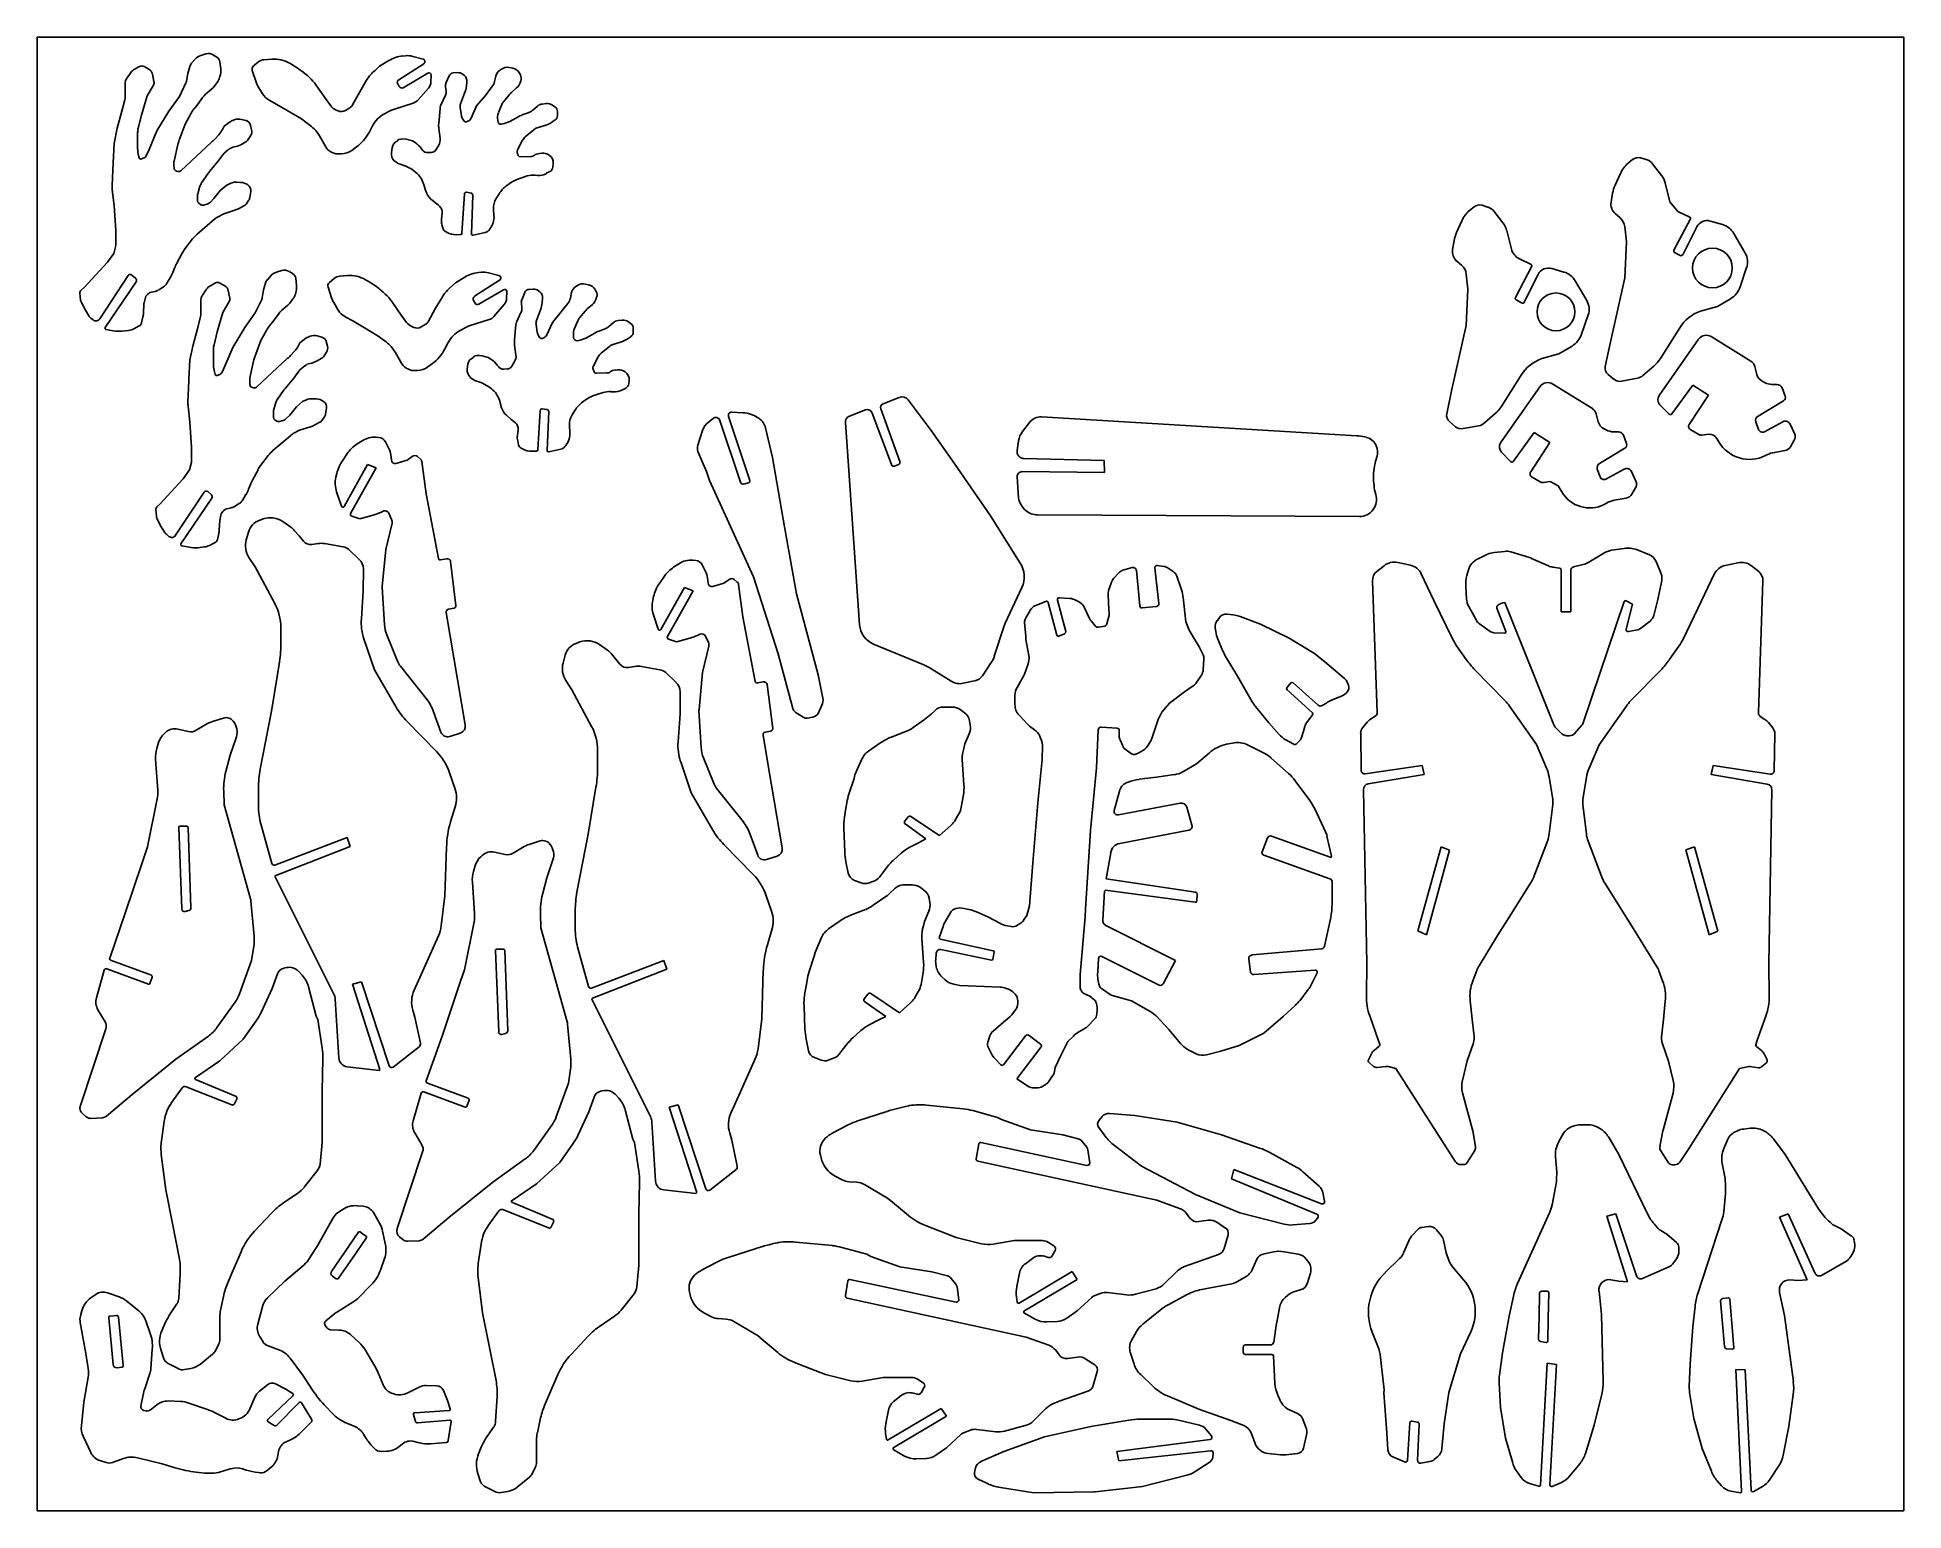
# Model space of a CAD drawing. Extents: x 0 to 611, y 0 to 482.
import ezdxf

# ---------------------------------------------------------------- set-up
doc = ezdxf.new("R2010")
doc.units = 0
doc.layers.add('CYAN', color=4, linetype='CONTINUOUS')

msp = doc.modelspace()

# ---------------------------------------------------------------- linework, layer by layer
at = {"layer": 'CYAN'}
for p, q in [((0, 0), (0, 482.07)), ((0, 482.07), (610.62, 482.07)), ((55.13, 476.65), (53.46, 476.09)), ((610.62, 482.07), (610.62, 0)), ((30.59, 470.53), (29.2, 468.51)), ((33.44, 472.54), (31.81, 471.64)), ((36.53, 471.6), (34.93, 472.51)), ((49.19, 470.21), (48.77, 467.68)), ((49.88, 472.47), (49.19, 470.21)), ((51.69, 474.97), (50.47, 473.62)), ((58.78, 475.53), (57.67, 476.26)), ((59.99, 471.71), (59.72, 474.04)), ((71.57, 467.39), (70.32, 471.19)), ((70.78, 472.75), (72.31, 474)), ((74.11, 474.73), (76.69, 474.94)), ((82.56, 473.62), (83.18, 473.24)), ((109.91, 470.74), (110.41, 471.15)), ((110.41, 471.15), (111.97, 472.61)), ((111.97, 472.61), (115.03, 474.45)), ((126.43, 473.45), (118.26, 468.2)), ((119.48, 475.95), (120.45, 476.05)), ((119.69, 465.59), (127.78, 470.35)), ((122.81, 475.84), (126.19, 474.97)), ((136.09, 470.45), (137.41, 470.53)), ((151.39, 471.36), (151.91, 471.71)), ((154.41, 472.19), (155.53, 471.98)), ((157.71, 470.38), (158.03, 469.76)), ((28.75, 467.02), (28.75, 462.49)), ((35.91, 462.88), (37.96, 466.42)), ((38.17, 467.57), (37.64, 470.07)), ((48.63, 467.19), (46.48, 462.74)), ((55.62, 463.96), (57.18, 465.28)), ((57.77, 465.86), (58.82, 467.29)), ((59.62, 468.89), (59.75, 469.31)), ((73.69, 463.61), (72.16, 466.11)), ((91.15, 466.52), (94.24, 462.04)), ((103.03, 459.78), (105.5, 464.27)), ((105.5, 464.27), (107.72, 468.05)), ((117.91, 466.81), (118.43, 465.94)), ((127.96, 465.45), (124.55, 461.59)), ((128.83, 469.72), (128.76, 467.47)), ((133.76, 464.41), (133.55, 465.9)), ((133.76, 467.29), (134.7, 469.45)), ((139.15, 469.97), (139.6, 469.66)), ((140.51, 467.47), (140.37, 466.07)), ((146.59, 463.05), (148.75, 465.86)), ((149.58, 467.57), (150.03, 469.41)), ((156.81, 465.52), (155.14, 464.06)), ((158.2, 467.81), (157.96, 467.18)), ((28.61, 461.59), (27.7, 457.94)), ((34.03, 456.58), (35.91, 462.88)), ((46.48, 462.74), (43.07, 457.94)), ((51.48, 458.92), (52.28, 459.82)), ((52.28, 459.82), (53.63, 461.77)), ((78.39, 460.13), (75.85, 461.52)), ((86.42, 455.37), (78.39, 460.13)), ((94.24, 462.04), (96.01, 459.64)), ((97.78, 458.26), (98.41, 458.01)), ((100.78, 458.15), (102.27, 459.02)), ((122.99, 460.55), (116.52, 458.46)), ((131.33, 453.91), (131.75, 458.81)), ((131.96, 459.68), (133.52, 463.12)), ((138.35, 458.95), (138.73, 456.44)), ((139.81, 463.78), (138.49, 460.34)), ((141.9, 455.61), (143.71, 459.64)), ((143.71, 459.64), (146.59, 463.05)), ((151.98, 460.13), (150.86, 457.42)), ((154.45, 463.33), (152.6, 461.11)), ((162.02, 458.18), (163.66, 459.58)), ((165.19, 460.24), (166.54, 460.37)), ((168.56, 459.85), (169.33, 459.37)), ((26.17, 452.31), (25.16, 447.37)), ((27.7, 457.94), (26.17, 452.31)), ((33.02, 452.35), (34.03, 456.58)), ((43.07, 457.94), (39.14, 451.48)), ((46.4, 448.38), (48.35, 453.7)), ((48.35, 453.7), (50.3, 457.24)), ((61.15, 453.01), (60.55, 451.89)), ((63.05, 454.43), (61.15, 453.01)), ((64.41, 455.09), (63.96, 454.91)), ((68.3, 454.85), (66.81, 455.2)), ((70.12, 451.85), (69.77, 453.35)), ((89.3, 453.21), (86.42, 455.37)), ((109.64, 453.07), (108.53, 450.95)), ((115.16, 457.91), (113.6, 457.07)), ((131.78, 448.94), (131.36, 452.2)), ((139.22, 455.26), (139.67, 454.6)), ((140.4, 454.4), (140.89, 454.6)), ((150.59, 455.89), (150.62, 454.71)), ((152.78, 453.87), (154.62, 454.54)), ((154.62, 454.54), (157.58, 456.17)), ((158.96, 456.79), (160.64, 457.39)), ((165.99, 453.18), (163.52, 452.41)), ((169.43, 455.02), (168.49, 454.39)), ((170.16, 457.8), (170.16, 456.44)), ((25.16, 447.37), (24.82, 441.05)), ((32.81, 445.67), (32.81, 450.88)), ((39.14, 451.48), (36.57, 445.32)), ((44.77, 441.53), (45.95, 446.96)), ((57.04, 447.89), (46.93, 438.44)), ((59.34, 450.19), (58.09, 448.76)), ((66.57, 446.92), (68.24, 447.89)), ((68.9, 448.52), (69.8, 449.95)), ((94.48, 446.05), (92.29, 449.87)), ((104.42, 446.19), (102.93, 445.08)), ((115.86, 444.35), (116.07, 445.95)), ((117.74, 448.1), (118.16, 448.59)), ((121.49, 448.55), (122.74, 448.21)), ((122.74, 448.21), (123.61, 447.62)), ((130.39, 445.28), (131.33, 446.78)), ((158.72, 448.38), (157.09, 445.25)), ((162.48, 451.85), (159.63, 449.49)), ((24.82, 441.05), (24.47, 433.57)), ((33.37, 442.61), (33.13, 443.44)), ((34.93, 442.64), (34.06, 442.3)), ((36.57, 445.32), (35.63, 443.27)), ((44.74, 439.31), (44.67, 440.32)), ((56.38, 438.16), (59.09, 441.4)), ((59.09, 441.4), (61.15, 444.14)), ((61.15, 444.14), (62.71, 445.43)), ((97.64, 443.93), (96.46, 444.38)), ((99.52, 443.93), (97.64, 443.93)), ((120.59, 439.86), (118.99, 440.42)), ((125.66, 445.63), (126.01, 445.18)), ((127.78, 444.35), (128.93, 444.38)), ((157.02, 444.35), (157.37, 443.44)), ((158.06, 442.96), (161.5, 443.09)), ((164.25, 444.07), (165.02, 444.17)), ((168.8, 440.66), (168.67, 439.58)), ((520.49, 440.87), (521.92, 442.09)), ((524.53, 442.61), (526.4, 442.09)), ((528.49, 440.63), (531.38, 436.91)), ((45.99, 438.19), (45.57, 438.3)), ((53.74, 434.48), (55.76, 437.39)), ((62.02, 433.71), (59.96, 432.01)), ((63.26, 434.3), (62.02, 433.71)), ((66.46, 434.62), (65.28, 434.68)), ((123.82, 437.88), (123.09, 438.47)), ((127.12, 431.69), (126.36, 434.16)), ((154.41, 434.16), (153.65, 433.61)), ((160.29, 436.7), (158.2, 436.04)), ((163.63, 436.91), (162.86, 436.98)), ((167.72, 438.16), (166.61, 437.57)), ((516.19, 433.67), (517.93, 437.5)), ((532.6, 434.41), (534.16, 428.29)), ((24.5, 432.18), (25.16, 427.07)), ((52.45, 428.57), (52.45, 430.41)), ((52.49, 430.86), (53.22, 433.4)), ((53.36, 427.39), (52.84, 427.8)), ((57.74, 429.29), (56.66, 428.18)), ((59.96, 432.01), (57.74, 429.29)), ((68.3, 427.52), (69.14, 428.71)), ((69.52, 429.71), (69.83, 431.59)), ((130.22, 427.91), (128.69, 429.26)), ((131.09, 427.24), (130.22, 427.91)), ((139.74, 430.82), (138.94, 417.97)), ((141.93, 431.11), (140.41, 431.38)), ((142.03, 417.76), (142.45, 430.44)), ((151.11, 430.86), (150.14, 429.33)), ((514.9, 428.11), (515.39, 431.03)), ((534.16, 428.29), (536.77, 425.12)), ((25.16, 427.07), (25.69, 418.87)), ((52.31, 417.68), (58.09, 422.66)), ((55.16, 427.35), (54.37, 427.18)), ((58.96, 423.25), (60.97, 424.33)), ((60.97, 424.33), (64.58, 425.47)), ((65.77, 425.99), (67.82, 427.07)), ((131.61, 426.79), (131.09, 427.24)), ((132.23, 422.59), (132.48, 424.5)), ((149.27, 425.89), (149.41, 423.67)), ((466.02, 422), (464.32, 418.17)), ((470.06, 426.58), (468.59, 425.4)), ((474.5, 426.55), (472.7, 427.14)), ((479.51, 421.37), (476.63, 425.09)), ((517.89, 422.97), (516.26, 424.39)), ((540.83, 422.69), (535.45, 412.43)), ((536.77, 425.12), (540.62, 423.28)), ((547.37, 421.96), (551.33, 420.82)), ((25.69, 418.87), (25.69, 413.93)), ((48.25, 412.82), (50.75, 416.09)), ((50.75, 416.09), (52.31, 417.68)), ((132.65, 419.6), (132.34, 420.88)), ((134.08, 418.21), (133.49, 418.52)), ((138.49, 417.51), (137.03, 417.47)), ((146.48, 418.17), (142.6, 417.3)), ((148.09, 419.39), (147.81, 419)), ((463.52, 415.53), (463.03, 412.61)), ((482.29, 412.78), (480.73, 418.87)), ((519.91, 415.15), (519.35, 420.12)), ((538.33, 410.94), (542.95, 420.01)), ((555.05, 417.89), (558.8, 411.43)), ((24.99, 411.36), (22.94, 408.47)), ((25.69, 413.93), (24.99, 411.36)), ((45.64, 408.19), (47.38, 411.43)), ((488.76, 407.78), (484.9, 409.62)), ((519.38, 403.36), (519.91, 415.15)), ((535.66, 411.67), (537.5, 410.7)), ((22.94, 408.47), (15.43, 400.27)), ((20.44, 389.98), (29.72, 404.09)), ((30.97, 404.27), (32.15, 403.26)), ((42.41, 401.59), (43.49, 403.36)), ((44.32, 405.1), (44.91, 406.56)), ((76.48, 404.13), (75.29, 402.77)), ((79.95, 405.76), (78.25, 405.24)), ((83.6, 404.72), (82.45, 405.41)), ((84.79, 400.9), (84.54, 403.22)), ((97.12, 403.15), (95.56, 401.9)), ((101.47, 404.09), (98.9, 403.88)), ((139.85, 403.61), (136.79, 401.77)), ((145.27, 405.2), (144.29, 405.1)), ((151.01, 404.12), (147.64, 405.03)), ((464.36, 408.89), (465.99, 407.47)), ((467.48, 404.62), (468.04, 399.64)), ((483.58, 396.9), (488.93, 407.18)), ((491.05, 404.51), (486.43, 395.44)), ((499.46, 405.28), (495.5, 406.42)), ((514.55, 381.91), (519.38, 403.36)), ((559.25, 406.73), (557.1, 400.44)), ((13.94, 398.32), (14.15, 396.2)), ((15.43, 400.27), (14.35, 399.33)), ((32.29, 402.11), (22.21, 387.16)), ((36.08, 397.97), (36.77, 398.57)), ((36.77, 398.57), (38.55, 398.92)), ((39.7, 399.4), (41.3, 400.41)), ((55.37, 399.68), (54.02, 397.66)), ((58.26, 401.69), (56.63, 400.79)), ((61.36, 400.76), (59.75, 401.66)), ((62.99, 396.76), (62.47, 399.23)), ((74.01, 399.4), (73.59, 396.83)), ((74.67, 401.66), (74.01, 399.4)), ((84.44, 398.05), (84.54, 398.46)), ((95.11, 400.34), (96.4, 396.55)), ((108.01, 402.39), (107.35, 402.77)), ((132.55, 397.18), (130.29, 393.42)), ((136.79, 401.77), (134.74, 399.89)), ((143.08, 397.35), (151.21, 402.6)), ((152.57, 399.5), (144.47, 394.74)), ((153.54, 396.62), (153.61, 398.92)), ((158.58, 396.44), (159.49, 398.63)), ((160.91, 399.61), (162.2, 399.68)), ((163.97, 399.16), (164.42, 398.81)), ((174.4, 396.73), (174.82, 398.6)), ((176.21, 400.55), (176.73, 400.86)), ((179.23, 401.35), (180.31, 401.14)), ((182.5, 399.5), (182.85, 398.92)), ((182.99, 397), (182.74, 396.31)), ((468.04, 399.64), (467.48, 387.82)), ((506.94, 395.92), (503.18, 402.35)), ((14.42, 395.26), (15.74, 392.76)), ((15.74, 392.76), (16.82, 390.99)), ((34.73, 391.68), (34.87, 394.85)), ((34.93, 395.16), (35.24, 396.55)), ((53.53, 396.17), (53.53, 391.68)), ((58.85, 385.7), (60.7, 392.03)), ((60.7, 392.03), (62.78, 395.61)), ((71.26, 391.89), (67.89, 387.1)), ((73.42, 396.31), (71.26, 391.89)), ((77.06, 388.97), (78.42, 390.92)), ((80.44, 393.14), (82, 394.43)), ((82.56, 395.05), (83.63, 396.48)), ((96.98, 395.26), (98.48, 392.76)), ((119.06, 391.19), (115.97, 395.68)), ((120.83, 388.8), (119.06, 391.19)), ((130.29, 393.42), (127.85, 388.97)), ((143.22, 395.05), (142.73, 395.96)), ((149.37, 390.71), (152.74, 394.6)), ((156.77, 388.83), (158.34, 392.27)), ((158.55, 393.56), (158.38, 395.05)), ((164.63, 392.93), (163.31, 389.46)), ((165.33, 396.62), (165.19, 395.26)), ((168.53, 388.8), (171.41, 392.2)), ((171.41, 392.2), (171.73, 392.69)), ((171.73, 392.69), (173.57, 395.02)), ((179.27, 392.52), (177.39, 390.26)), ((181.6, 394.67), (179.93, 393.21)), ((485.63, 395.16), (483.79, 396.2)), ((505.24, 384.94), (507.43, 391.23)), ((549.7, 393.98), (544.13, 392.48)), ((553.97, 396.55), (549.7, 393.98)), ((17.52, 390.19), (18.25, 389.63)), ((22.45, 386.5), (24.85, 386.05)), ((27.6, 385.91), (29.86, 386.15)), ((31.56, 386.68), (33.37, 387.65)), ((34.13, 388.66), (34.55, 390.57)), ((52.52, 387.1), (51.31, 382.64)), ((53.43, 390.71), (52.52, 387.1)), ((57.81, 381.5), (58.85, 385.7)), ((67.89, 387.1), (63.96, 380.59)), ((73.17, 382.82), (75.08, 386.36)), ((76.3, 388.07), (77.06, 388.97)), ((100.67, 390.67), (103.21, 389.32)), ((103.21, 389.32), (109.78, 385.36)), ((109.78, 385.36), (111.2, 384.56)), ((123.2, 387.16), (122.57, 387.41)), ((127.09, 388.17), (125.59, 387.3)), ((138.39, 386.19), (139.95, 387.06)), ((141.34, 387.65), (147.81, 389.7)), ((156.11, 383.06), (156.53, 387.97)), ((163.17, 388.1), (163.55, 385.6)), ((166.72, 384.77), (168.53, 388.8)), ((175.37, 385.04), (175.45, 383.86)), ((176.8, 389.29), (175.65, 386.57)), ((179.44, 383.69), (182.36, 385.32)), ((183.79, 385.95), (185.42, 386.54)), ((186.85, 387.34), (188.48, 388.73)), ((190.01, 389.39), (191.36, 389.53)), ((193.38, 389), (194.11, 388.48)), ((194.98, 386.96), (194.98, 385.6)), ((467.48, 387.82), (462.68, 366.38)), ((537.35, 387.06), (531.03, 377.01)), ((50.99, 381.46), (49.95, 376.52)), ((51.31, 382.64), (50.99, 381.46)), ((57.64, 374.83), (57.64, 380.04)), ((63.96, 380.59), (61.39, 374.48)), ((71.19, 377.57), (73.17, 382.82)), ((84.16, 379.34), (82.87, 377.92)), ((85.93, 382.16), (85.34, 381.05)), ((87.88, 383.59), (85.93, 382.16)), ((89.23, 384.25), (88.78, 384.07)), ((93.05, 383.96), (91.6, 384.35)), ((93.72, 377.68), (94.62, 379.1)), ((94.93, 380.98), (94.55, 382.51)), ((111.2, 384.56), (114.12, 382.4)), ((115.79, 380.87), (117.11, 379.06)), ((117.11, 379.06), (119.27, 375.24)), ((133.31, 380.11), (134.46, 382.23)), ((156.6, 378.09), (156.15, 381.36)), ((164.01, 384.42), (164.46, 383.75)), ((165.22, 383.55), (165.68, 383.75)), ((177.6, 382.99), (179.44, 383.69)), ((187.3, 381.05), (184.45, 378.68)), ((190.81, 382.33), (188.3, 381.56)), ((194.25, 384.21), (193.31, 383.55)), ((497.83, 378.47), (502.11, 381.05)), ((512.99, 374.41), (514.55, 381.91)), ((543.47, 383.3), (530.61, 364.91)), ((560.65, 376.07), (547.68, 384.14)), ((49.95, 376.52), (49.6, 370.2)), ((58.15, 371.8), (57.95, 372.6)), ((61.39, 374.48), (60.45, 372.46)), ((69.56, 370.65), (70.78, 376.15)), ((81.86, 377.05), (71.71, 367.59)), ((83.92, 370.55), (85.93, 373.26)), ((85.93, 373.26), (87.53, 374.58)), ((91.36, 376.11), (93.05, 377.05)), ((121.25, 373.57), (122.47, 373.09)), ((122.47, 373.09), (124.34, 373.09)), ((127.72, 374.23), (129.25, 375.34)), ((140.68, 373.5), (140.89, 375.1)), ((142.56, 377.26), (142.97, 377.72)), ((146.31, 377.68), (147.53, 377.36)), ((147.53, 377.36), (148.4, 376.77)), ((150.49, 374.79), (150.83, 374.33)), ((152.6, 373.5), (153.72, 373.57)), ((155.21, 374.44), (156.11, 375.97)), ((181.84, 373.47), (182.15, 372.6)), ((183.51, 377.5), (181.88, 374.41)), ((189.04, 373.22), (189.83, 373.3)), ((492.23, 376.94), (497.83, 378.47)), ((528.88, 374.51), (525.33, 371.38)), ((562.6, 371.77), (561.9, 374.37)), ((49.57, 369.64), (49.29, 362.72)), ((49.6, 370.2), (49.57, 369.64)), ((59.75, 371.8), (58.82, 371.45)), ((69.52, 368.46), (69.49, 369.47)), ((70.81, 367.35), (70.39, 367.45)), ((78.53, 363.63), (80.58, 366.52)), ((81.2, 367.31), (83.92, 370.55)), ((145.41, 369.02), (143.78, 369.58)), ((147.91, 367.63), (145.41, 369.02)), ((148.64, 367.03), (147.91, 367.63)), ((182.89, 372.14), (186.29, 372.25)), ((192.55, 367.31), (191.4, 366.73)), ((193.63, 369.82), (193.49, 368.74)), ((462.68, 366.38), (461.12, 358.9)), ((491.61, 367.76), (478.75, 349.37)), ((479.17, 361.51), (485.49, 371.56)), ((508.78, 360.57), (495.82, 368.63)), ((515.94, 370.16), (513.96, 371.73)), ((523.49, 370.51), (518.34, 369.54)), ((534.82, 358.87), (541.63, 368.22)), ((541.63, 368.22), (546.74, 364.99)), ((565.13, 369.12), (564.33, 369.54)), ((569.17, 368.5), (567.56, 368.5)), ((571.84, 364.67), (570.83, 367.35)), ((49.33, 361.34), (49.95, 356.19)), ((77.31, 360.01), (78.04, 362.59)), ((84.79, 361.16), (82.56, 358.42)), ((86.8, 362.86), (84.79, 361.16)), ((88.05, 363.46), (86.8, 362.86)), ((91.28, 363.8), (90.07, 363.84)), ((94.31, 358.87), (94.66, 360.74)), ((151.91, 360.82), (151.18, 363.32)), ((166.72, 360.26), (165.22, 360.53)), ((179.23, 363.32), (178.43, 362.76)), ((185.08, 365.82), (183.02, 365.2)), ((188.41, 366.06), (187.68, 366.13)), ((282.23, 343.26), (275.98, 360.47)), ((276.74, 362.17), (282.02, 364.22)), ((284.91, 363.42), (292.42, 353.41)), ((530.89, 361.79), (533.88, 358.8)), ((546.74, 364.99), (540.45, 355.43)), ((562.97, 358.17), (571.28, 363.14)), ((49.95, 356.19), (50.47, 348.02)), ((77.24, 357.72), (77.24, 359.56)), ((78.14, 356.57), (77.66, 356.96)), ((79.99, 356.54), (79.19, 356.36)), ((82.56, 358.42), (81.44, 357.34)), ((85.79, 353.51), (89.41, 354.62)), ((90.59, 355.15), (92.64, 356.23)), ((93.13, 356.68), (93.92, 357.86)), ((155.04, 357.06), (153.47, 358.42)), ((155.91, 356.4), (155.04, 357.06)), ((156.43, 355.94), (155.91, 356.4)), ((164.53, 359.98), (163.76, 347.12)), ((166.82, 346.91), (167.31, 359.6)), ((174.09, 355.04), (174.23, 352.82)), ((175.9, 360.01), (174.96, 358.52)), ((221.12, 357.37), (219.59, 356.19)), ((230.06, 336.48), (223.28, 356.75)), ((226.13, 358.03), (233.08, 337.07)), ((230.82, 359.25), (227.17, 359.42)), ((236.03, 357.44), (235.62, 357.68)), ((240.55, 344.58), (238.26, 354.25)), ((269.02, 289.87), (264.4, 356.09)), ((265.69, 358.13), (270.97, 360.16)), ((273.16, 359.15), (279.42, 342.29)), ((324.58, 356.02), (322.31, 353.06)), ((431.68, 351.67), (328.54, 357.86)), ((462.1, 356.23), (464.04, 354.62)), ((466.48, 354.04), (471.62, 354.97)), ((473.46, 355.88), (477.01, 359)), ((510.7, 356.26), (510.04, 358.87)), ((563.15, 353.79), (562.28, 356.26)), ((571.04, 356.3), (565.06, 353.03)), ((574.9, 352.4), (573.47, 355.49)), ((77.1, 346.84), (82.91, 351.81)), ((83.74, 352.4), (85.79, 353.51)), ((104.67, 349.03), (106.3, 350.07)), ((110.86, 351.22), (111.76, 351.15)), ((113.92, 349.69), (114.99, 347.57)), ((157.06, 351.74), (157.27, 353.65)), ((157.44, 348.75), (157.16, 350.04)), ((172.9, 348.55), (172.6, 348.16)), ((217.64, 353.38), (216.08, 348.58)), ((292.42, 353.41), (299.96, 342.77)), ((321.03, 350.04), (320.54, 346.87)), ((434.91, 351.19), (434.29, 351.32)), ((482.95, 343.36), (489.77, 352.72)), ((494.87, 349.48), (488.59, 339.92)), ((489.77, 352.72), (494.87, 349.48)), ((513.26, 353.62), (512.43, 354.04)), ((517.3, 352.96), (515.7, 352.99)), ((519.94, 349.13), (518.93, 351.85)), ((540.94, 353.62), (543.55, 352.16)), ((544.62, 351.95), (546.81, 352.19)), ((549.49, 350.8), (550.12, 349.76)), ((573.61, 348.13), (574.79, 350.21)), ((50.47, 343.09), (49.78, 340.51)), ((50.47, 348.02), (50.47, 343.09)), ((73.07, 341.94), (75.57, 345.2)), ((99.8, 343.5), (101.3, 345.73)), ((108.07, 342.32), (100.39, 328.55)), ((110.89, 341.17), (108.07, 342.32)), ((115.62, 345.52), (115.86, 343.71)), ((117.74, 342.7), (120.62, 343.57)), ((121.32, 343.96), (122.68, 344.96)), ((124.41, 344.89), (125.35, 344.09)), ((125.8, 343.3), (127.19, 332.72)), ((158.9, 347.36), (158.27, 347.68)), ((163.28, 346.66), (161.82, 346.63)), ((171.31, 347.33), (167.38, 346.46)), ((216.15, 346.56), (218.9, 339.99)), ((244.41, 321.91), (240.55, 344.58)), ((280.49, 341.77), (281.78, 342.32)), ((299.96, 342.77), (311.89, 325.49)), ((322.8, 344.23), (349.05, 343.61)), ((349.05, 343.61), (349.15, 339.64)), ((437.87, 343.36), (438.04, 343.99)), ((438.32, 345.07), (438.42, 345.8)), ((479.03, 346.32), (482.02, 343.3)), ((511.11, 342.67), (519.42, 347.6)), ((565.45, 345.24), (565.82, 345.45)), ((568.43, 346.28), (571.7, 346.84)), ((47.76, 337.63), (43.8, 333.35)), ((49.78, 340.51), (47.76, 337.63)), ((70.46, 337.35), (72.2, 340.58)), ((97.68, 338.15), (97.99, 339.37)), ((102.51, 326.23), (110.89, 341.17)), ((218.9, 339.99), (219.94, 337.07)), ((219.94, 337.07), (234.33, 305.51)), ((232.66, 336.31), (231.07, 335.92)), ((320.58, 338.22), (321.03, 331.37)), ((349.15, 339.64), (322.21, 339.99)), ((437.35, 335.47), (437.21, 337)), ((489.07, 338.11), (490.36, 337.39)), ((490.36, 337.39), (491.65, 336.62)), ((492.76, 336.41), (494.95, 336.69)), ((494.95, 336.69), (497.62, 335.3)), ((511.28, 338.25), (510.38, 340.76)), ((519.17, 340.79), (513.2, 337.52)), ((523.03, 336.9), (521.57, 339.99)), ((43.8, 333.35), (40.22, 329.42)), ((45.26, 319.13), (54.54, 333.25)), ((57.11, 331.27), (47, 316.32)), ((55.79, 333.42), (56.94, 332.41)), ((67.23, 330.74), (68.27, 332.51)), ((69.14, 334.25), (69.7, 335.72)), ((99.52, 328.63), (97.93, 333.35)), ((127.19, 332.72), (131.26, 311.52)), ((497.62, 335.3), (498.77, 333.35)), ((512.64, 329.25), (513.96, 329.95)), ((516.53, 330.78), (519.8, 331.34)), ((521.71, 332.62), (522.93, 334.71)), ((38.76, 327.47), (38.96, 325.36)), ((40.22, 329.42), (39.14, 328.45)), ((39.25, 324.42), (40.57, 321.91)), ((59.51, 320.87), (59.68, 324)), ((59.68, 324), (60.07, 325.7)), ((60.86, 327.13), (61.53, 327.72)), ((61.53, 327.72), (63.37, 328.1)), ((64.52, 328.55), (66.08, 329.56)), ((72.62, 324), (73.9, 324.49)), ((105.19, 324.59), (102.86, 325.39)), ((107.87, 325.15), (105.88, 324.59)), ((109.85, 325.74), (107.87, 325.15)), ((113.15, 327.02), (112.56, 326.75)), ((115.93, 324.31), (115.03, 326.33)), ((311.89, 325.49), (321.55, 310.06)), ((327.18, 325.84), (432.55, 325.25)), ((40.57, 321.91), (41.65, 320.14)), ((42.34, 319.37), (43.07, 318.79)), ((58.96, 317.81), (59.37, 319.76)), ((68.38, 317.6), (69.07, 320.18)), ((80.3, 323.62), (82.91, 321.81)), ((84.19, 320.63), (85.62, 318.92)), ((85.62, 318.92), (87.04, 317.18)), ((113.98, 314.44), (116.07, 323.13)), ((248.38, 300.01), (244.41, 321.91)), ((47.27, 315.69), (49.67, 315.2)), ((52.42, 315.07), (54.68, 315.31)), ((56.35, 315.83), (58.19, 316.81)), ((71.23, 308.84), (69.25, 311.9)), ((89.79, 316.15), (91.84, 316.46)), ((94, 316.42), (100.08, 315.38)), ((101.92, 314.44), (105.33, 311.21)), ((112.84, 302.41), (113.98, 314.44)), ((131.96, 311.07), (133.87, 311.45)), ((474.5, 312.91), (471.44, 311.48)), ((480.07, 313.88), (476.69, 313.5)), ((488.17, 311.83), (482.05, 313.71)), ((494.42, 309.12), (488.9, 311.59)), ((512.47, 313.3), (507.56, 310.34)), ((519.17, 314.86), (515.08, 314.23)), ((527.41, 312.77), (523.18, 314.44)), ((77.72, 296.81), (71.23, 308.84)), ((106.72, 308.15), (106.65, 300.95)), ((135.19, 310.51), (136.96, 296.15)), ((204.96, 305.47), (203.43, 303.28)), ((209.93, 309.85), (208.3, 308.77)), ((215.42, 310.9), (214.48, 311)), ((218.62, 307.31), (217.54, 309.43)), ((234.33, 305.51), (242.39, 280.37)), ((353.71, 306.76), (352.14, 305.02)), ((358.19, 308.57), (355.13, 307.7)), ((360.7, 296.02), (359.58, 307.63)), ((365.63, 308.46), (366.95, 296.81)), ((368.59, 308.95), (366.5, 309.26)), ((371.61, 307.31), (369.97, 308.42)), ((374.36, 301.27), (372.79, 305.75)), ((438.25, 307.31), (440.61, 309.19)), ((445.1, 310.24), (449.27, 309.33)), ((452.78, 306.55), (456.95, 297.79)), ((468.11, 307.52), (467.69, 305.96)), ((498.01, 308.42), (495.88, 308.71)), ((498.59, 294.1), (498.59, 307.73)), ((501.69, 307.59), (501.69, 294.1)), ((505.79, 309.61), (502.63, 308.81)), ((531.24, 306.55), (529.64, 310.55)), ((544.48, 297.68), (548.65, 306.44)), ((552.2, 309.26), (556.37, 310.16)), ((560.82, 309.12), (563.18, 307.24)), ((106.65, 300.95), (106.03, 291.85)), ((113.6, 289.97), (112.84, 302.1)), ((203.98, 288.3), (211.7, 302.06)), ((214.55, 300.92), (206.17, 286)), ((211.7, 302.06), (214.55, 300.92)), ((219.52, 303.46), (219.28, 305.26)), ((224.25, 303.35), (221.33, 302.45)), ((226.34, 304.71), (224.98, 303.7)), ((228.98, 303.84), (228.04, 304.64)), ((230.82, 292.47), (229.43, 303.07)), ((255.5, 273.46), (248.38, 300.01)), ((322.1, 302.06), (316.65, 290.35)), ((350.33, 299.63), (350.61, 294.8)), ((351.28, 303.42), (350.51, 301.06)), ((438.35, 261.19), (436.86, 304.29)), ((467.35, 302.38), (467.62, 298.28)), ((530.23, 298.17), (531.44, 303.77)), ((564.58, 304.22), (563.12, 261.11)), ((133.8, 293.93), (140.02, 257.08)), ((136.34, 295.28), (134.5, 294.94)), ((201.62, 299.11), (201.34, 297.89)), ((201.55, 293.13), (203.11, 288.4)), ((324.96, 294.8), (323.32, 291.88)), ((330, 297.52), (326.38, 296.02)), ((333.61, 286.46), (330.73, 297.13)), ((333.79, 297.96), (336.46, 287.64)), ((337.78, 298.48), (334.45, 298.73)), ((341.15, 297.1), (339.8, 297.86)), ((344.29, 291.88), (342.51, 295.63)), ((350.61, 294.8), (350.68, 293.72)), ((366.15, 295.88), (361.46, 295.39)), ((375.71, 290.84), (374.91, 298.8)), ((390.31, 293.24), (389.17, 293.34)), ((456.95, 297.79), (463, 285.28)), ((468.32, 295.84), (470.72, 291.43)), ((480.41, 287.64), (477.53, 295.28)), ((480.1, 297.1), (496.2, 257.12)), ((501.69, 294.1), (498.59, 294.1)), ((505.9, 258.05), (519.21, 297.47)), ((519.8, 297.72), (521.9, 296.57)), ((521.9, 296.57), (519.87, 288.44)), ((528.83, 292.85), (530.23, 298.17)), ((538.43, 285.2), (544.48, 297.68)), ((79.67, 283.4), (79.67, 288.92)), ((234.89, 271.27), (230.82, 292.47)), ((316.2, 289.17), (313.1, 279.58)), ((323.01, 290.53), (323.36, 286.28)), ((346.09, 289.48), (344.74, 291.15)), ((349.22, 289.45), (347.24, 289.06)), ((350.58, 292.57), (349.95, 290.18)), ((376.82, 288.13), (375.71, 290.84)), ((380.09, 282.63), (376.82, 288.13)), ((385.41, 288.86), (385.55, 287.68)), ((386.77, 292.26), (386.07, 291.29)), ((400.15, 290.11), (393.51, 292.54)), ((409.6, 285.52), (400.15, 290.11)), ((471.79, 290.21), (475.31, 287.71)), ((476.56, 287.26), (480, 287.08)), ((520.57, 287.64), (522.97, 288.05)), ((524.95, 288.92), (527.66, 291.08)), ((106.86, 285.28), (110.33, 275.12)), ((117.84, 277.97), (114.37, 286.56)), ((176.28, 283.78), (177.53, 284.23)), ((183.92, 283.4), (186.53, 281.59)), ((206.48, 285.17), (208.82, 284.37)), ((209.51, 284.37), (213.47, 285.49)), ((216.19, 286.49), (216.77, 286.77)), ((219.7, 282.88), (217.61, 274.22)), ((218.65, 286.11), (219.56, 284.09)), ((290.06, 276.73), (273.58, 283.54)), ((323.36, 286.28), (323.39, 284.99)), ((323.39, 284.99), (324.37, 279.82)), ((336.11, 286.94), (334.17, 286.18)), ((381.44, 279.99), (380.09, 282.63)), ((386.24, 285.14), (387.88, 281.24)), ((417.91, 280.51), (409.6, 285.52)), ((464.32, 283.01), (467.48, 278.5)), ((533.95, 278.42), (537.11, 282.91)), ((78.49, 272.97), (79.15, 276.97)), ((110.33, 275.12), (117.39, 262.92)), ((127.27, 265.7), (118.82, 276.31)), ((172, 277.35), (172.7, 279.95)), ((187.85, 280.37), (190.63, 276.93)), ((193.45, 275.89), (195.43, 276.2)), ((197.62, 276.2), (203.71, 275.12)), ((242.39, 280.37), (247.16, 262.47)), ((298.99, 271.4), (291.79, 275.86)), ((312.1, 277.52), (309.21, 273.18)), ((324.08, 276.73), (322.97, 273.73)), ((381.44, 275.12), (381.69, 278.74)), ((388.68, 279.71), (392.64, 273.01)), ((421.84, 277.24), (417.91, 280.51)), ((427.72, 272.24), (421.84, 277.24)), ((470.41, 275.02), (480.1, 265.11)), ((521.36, 265.04), (531.07, 274.95)), ((76.58, 261.6), (78.49, 272.97)), ((174.85, 268.59), (172.91, 271.65)), ((205.58, 274.22), (208.96, 270.95)), ((217.61, 274.22), (216.5, 262.19)), ((237.5, 271.19), (235.58, 270.82)), ((240.59, 255.9), (238.78, 270.29)), ((257, 265.84), (255.5, 273.46)), ((306.67, 271.48), (302.92, 270.71)), ((322.76, 273.28), (320.54, 269.39)), ((375.37, 267.89), (378.14, 269.84)), ((379.25, 270.99), (380.86, 273.38)), ((392.64, 273.01), (397.51, 264.66)), ((408.84, 269.25), (410.16, 270.82)), ((410.86, 270.88), (419.09, 263.55)), ((428.97, 270.12), (428.59, 271.06)), ((181.36, 256.6), (174.85, 268.59)), ((210.35, 267.89), (210.31, 260.73)), ((255.61, 261.08), (256.72, 263.51)), ((299.34, 262.92), (296.42, 262.92)), ((319.85, 266.78), (319.85, 263.79)), ((367.89, 261.22), (370.39, 264.17)), ((370.39, 264.17), (375.37, 267.89)), ((398.51, 263.17), (402.93, 257.81)), ((417.18, 261.08), (408.91, 268.59)), ((420.41, 263.44), (421.73, 264.25)), ((423.47, 265.15), (426.92, 266.64)), ((481.67, 263.27), (490.46, 250.69)), ((510.97, 250.61), (519.8, 263.17)), ((52, 255.34), (55.1, 257.26)), ((57.32, 258.23), (60.9, 259.34)), ((72.93, 242.62), (76.58, 261.6)), ((121.01, 258.19), (130.57, 248.42)), ((132.06, 254.68), (129.59, 261.43)), ((210.31, 260.73), (209.65, 251.59)), ((216.5, 262.19), (216.46, 261.85)), ((216.46, 261.85), (217.19, 249.71)), ((247.99, 261.32), (250.74, 259.55)), ((251.82, 259.31), (253.69, 259.66)), ((290.23, 258.82), (286.54, 256.25)), ((292.49, 260.66), (290.23, 258.82)), ((293.71, 261.85), (292.49, 260.66)), ((303.26, 261.19), (301.94, 262.12)), ((305.21, 257.05), (305, 258.47)), ((321.2, 260.28), (324.09, 257.22)), ((324.64, 256.7), (326.28, 255.49)), ((365.84, 256.25), (366.71, 258.89)), ((366.71, 258.89), (367.89, 261.22)), ((402.93, 257.81), (406.34, 253.92)), ((414.23, 255.07), (414.71, 256.63)), ((415.37, 257.92), (417.22, 260.38)), ((433.66, 256.25), (435.08, 257.95)), ((436.2, 258.96), (437.76, 259.97)), ((503.08, 254.41), (505.24, 256.87)), ((563.71, 259.9), (565.24, 258.89)), ((566.35, 257.88), (567.77, 256.18)), ((39.11, 249.4), (39.66, 251.31)), ((41.47, 254.2), (41.92, 254.65)), ((45.95, 255.73), (49.43, 254.93)), ((65.11, 253.15), (63.09, 247.24)), ((138.39, 254.41), (134.91, 253.3)), ((239.23, 243.14), (237.43, 253.71)), ((238.12, 254.72), (239.96, 255.03)), ((275.7, 251.14), (271.91, 248.5)), ((284.08, 254.93), (279.46, 253.12)), ((303.16, 249.4), (303.47, 250.86)), ((303.47, 250.86), (304.9, 254.16)), ((327.95, 253.43), (328.26, 252.8)), ((346.55, 243.01), (347.06, 255.45)), ((348.11, 256.39), (353.29, 256)), ((353.98, 255.28), (353.98, 253.22)), ((354.23, 252.22), (355.48, 249.47)), ((363.4, 250.48), (364.38, 252.11)), ((364.87, 253.26), (365.84, 256.25)), ((391.07, 251.17), (389.06, 250.76)), ((401.61, 247.7), (396.11, 250.48)), ((408.28, 252.35), (410.93, 250.86)), ((412.11, 251), (413.05, 252.01)), ((413.57, 253.01), (414.23, 255.07)), ((433.14, 242.2), (432.97, 254.3)), ((490.46, 250.69), (493.76, 242.97)), ((496.82, 256.15), (498.77, 254.2)), ((500.33, 253.57), (501.24, 253.54)), ((507.67, 242.9), (510.97, 250.61)), ((568.47, 254.2), (568.3, 242.14)), ((39.42, 235.63), (38.69, 245.86)), ((63.09, 247.24), (61.67, 241.85)), ((183.3, 243.14), (183.3, 248.71)), ((210.49, 245.05), (213.96, 234.87)), ((217.96, 246.31), (221.47, 237.72)), ((269.62, 245.65), (267.5, 240.78)), ((302.89, 240.88), (302.57, 245.78)), ((328.71, 245.82), (327.35, 231.56)), ((328.92, 249.54), (328.78, 246.41)), ((355.48, 249.47), (358.01, 247.66)), ((359.41, 247.52), (360.41, 248.01)), ((360.41, 248.01), (361.88, 248.84)), ((379.29, 244.39), (374.81, 241.75)), ((383.5, 247.97), (379.29, 244.39)), ((409.36, 241.16), (403.73, 246.27)), ((134.87, 241.44), (136.61, 236.36)), ((243.68, 216.83), (239.23, 243.14)), ((267.22, 239.53), (265.55, 234.49)), ((267.5, 240.78), (267.22, 239.53)), ((303.16, 237.47), (302.89, 240.88)), ((344.6, 222.56), (346.55, 243.01)), ((356.9, 238.34), (356.28, 238.1)), ((366.19, 239.98), (360.45, 239.29)), ((372.02, 240.82), (366.19, 239.98)), ((416.28, 232.37), (411.55, 238.76)), ((453.09, 243.87), (434.46, 241.09)), ((435.43, 237.79), (453.79, 240.88)), ((453.79, 240.88), (453.09, 243.87)), ((494.6, 240.16), (495.78, 232.72)), ((505.69, 232.64), (506.83, 240.05)), ((548.34, 243.8), (547.64, 240.82)), ((547.64, 240.82), (566, 237.68)), ((566.98, 241.02), (548.34, 243.8)), ((36.08, 217.18), (39.25, 232.92)), ((60.97, 235.49), (61.11, 230.98)), ((72.37, 230.56), (72.37, 236.54)), ((180.2, 221.35), (182.78, 236.75)), ((213.96, 234.87), (221.02, 222.67)), ((222.44, 236.05), (230.89, 225.45)), ((302.29, 230.18), (302.99, 234.17)), ((354.02, 235.46), (352.35, 229.13)), ((434.98, 179.14), (433.9, 235.88)), ((567.53, 235.81), (566.45, 179.08)), ((61.11, 230.98), (69.73, 200.21)), ((136.72, 230.28), (135.22, 225.41)), ((264.44, 229.24), (264.05, 226.91)), ((264.82, 231.6), (264.44, 229.24)), ((283.76, 225.45), (284.95, 227.01)), ((285.74, 227.15), (295.16, 220.9)), ((300.45, 226.15), (301.53, 227.99)), ((327.35, 231.56), (325.65, 211.96)), ((353.74, 227.64), (373.87, 231.53)), ((376.06, 230.18), (377.76, 224.27)), ((421.46, 222.14), (418.05, 229.41)), ((495.82, 231.05), (494.63, 221.48)), ((506.8, 221.42), (505.66, 230.98)), ((46.27, 223.54), (47.31, 196.87)), ((48.91, 223.92), (46.61, 223.92)), ((50.26, 197.29), (49.33, 223.5)), ((76.75, 211.72), (73.14, 224.68)), ((101.33, 220.27), (77.72, 211.23)), ((102.31, 217.35), (101.33, 220.27)), ((176.56, 202.37), (180.2, 221.35)), ((233.26, 221.21), (235.69, 214.43)), ((263.84, 223.3), (264.16, 215.61)), ((290.72, 219.8), (283.9, 224.72)), ((295.16, 220.9), (299.02, 224.3)), ((342.89, 196.94), (344.6, 222.56)), ((376.79, 222.67), (354.13, 218.32)), ((400.7, 215.61), (402.48, 220.1)), ((403.84, 220.69), (423.02, 213.77)), ((423.44, 214.15), (421.94, 220.72)), ((34.34, 211.96), (36.08, 217.18)), ((78.04, 207.86), (102.31, 217.35)), ((133.9, 217.07), (133.38, 201.15)), ((145.06, 213.98), (145.55, 214.39)), ((149.58, 215.47), (153.05, 214.7)), ((155.63, 215.12), (158.72, 217)), ((160.95, 218.01), (164.53, 219.12)), ((224.63, 217.94), (234.23, 208.17)), ((238.54, 213.04), (242.05, 214.15)), ((280.01, 212.72), (282.65, 215.12)), ((285.47, 217.07), (288.32, 218.46)), ((288.32, 218.46), (290.72, 219.8)), ((351.17, 215.26), (349.74, 206.68)), ((422.89, 206.78), (401.23, 214.53)), ((451.63, 189.68), (459.25, 217.24)), ((462.06, 216.13), (454.45, 188.42)), ((459.25, 217.24), (462.06, 216.13)), ((494.08, 219.08), (489.73, 207.68)), ((511.73, 207.58), (507.39, 219.02)), ((542.19, 217.18), (539.3, 216.2)), ((539.3, 216.2), (546.98, 188.36)), ((549.8, 189.61), (542.19, 217.18)), ((28.78, 195.52), (34.34, 211.96)), ((142.73, 209.18), (143.26, 211.06)), ((168.7, 212.93), (166.72, 207.02)), ((264.54, 212.35), (265.31, 208.59)), ((275.49, 207.27), (278.51, 211.16)), ((325.65, 211.96), (324.58, 197.92)), ((97.02, 168.96), (77.83, 207.34)), ((143.05, 195.38), (142.35, 205.6)), ((166.72, 207.02), (165.29, 201.6)), ((267.32, 206.23), (269.51, 205.39)), ((271.84, 205.36), (273.68, 206.02)), ((278.83, 201.92), (280.7, 203.69)), ((283.31, 204.73), (286.23, 204.73)), ((288.8, 203.96), (290.09, 203.03)), ((349.15, 202.75), (348.56, 193.26)), ((349.46, 202.99), (349.15, 202.75)), ((378.84, 199.06), (349.46, 202.99)), ((349.74, 206.68), (378.94, 202.33)), ((379.46, 201.74), (379.33, 199.45)), ((423.61, 198.34), (423.68, 205.63)), ((488.51, 205.28), (481.04, 193.36)), ((523.66, 188.11), (512.92, 205.22)), ((23.67, 180.82), (28.78, 195.52)), ((48.35, 196.04), (49.6, 196.39)), ((69.87, 199.48), (70.91, 188.01)), ((133.38, 201.15), (132.16, 191.31)), ((176, 190.34), (176, 196.32)), ((238.51, 201.19), (240.24, 196.11)), ((266.38, 194.96), (271.01, 196.73)), ((273.51, 198.09), (277.89, 201.15)), ((291.69, 196.11), (290.3, 192.8)), ((291.76, 200.38), (292, 198.96)), ((298.67, 195.55), (297.04, 192.7)), ((304.79, 196.73), (303.2, 197.08)), ((310.99, 194.27), (307.27, 195.94)), ((324.58, 197.92), (323.71, 194.79)), ((342.79, 194.3), (342.89, 196.94)), ((139.74, 176.95), (142.87, 192.67)), ((164.6, 195.24), (164.74, 190.72)), ((164.74, 190.72), (173.39, 159.95)), ((240.31, 190.03), (238.85, 185.16)), ((258.88, 190.34), (262.66, 192.98)), ((290.3, 192.8), (289.95, 191.35)), ((296.32, 191.14), (295.1, 187.42)), ((314.91, 192.18), (310.99, 194.27)), ((318.67, 191.1), (317.31, 191.31)), ((321.73, 192.22), (320.61, 191.52)), ((323.71, 194.79), (322.7, 193.19)), ((341.19, 175.43), (342.79, 194.3)), ((349.6, 191.48), (372.34, 180.05)), ((421.15, 184.67), (423.16, 194.13)), ((454.45, 188.42), (451.63, 189.68)), ((481.04, 193.36), (477.77, 188.18)), ((546.98, 188.36), (549.8, 189.61)), ((70.81, 184.67), (70.12, 180.05)), ((131.26, 188.08), (123.26, 170.28)), ((149.89, 183.32), (150.94, 156.62)), ((152.5, 183.7), (150.24, 183.7)), ((153.89, 157.04), (152.92, 183.25)), ((180.38, 171.5), (176.77, 184.46)), ((254.46, 182.66), (256.58, 187.56)), ((289.4, 187.31), (289.95, 179.39)), ((295.34, 187.04), (312.72, 183.21)), ((312.16, 180.08), (295.62, 183.59)), ((397.47, 181.82), (420.24, 183.84)), ((477.77, 188.18), (471.69, 178.31)), ((529.78, 178.21), (523.66, 188.11)), ((22.77, 177.27), (36.36, 172.26)), ((37.3, 175.18), (23.98, 180.08)), ((70.12, 180.05), (66.15, 169.1)), ((81.48, 177.68), (80.61, 177.47)), ((204.96, 180.05), (181.36, 170.98)), ((181.67, 167.64), (205.93, 177.13)), ((205.93, 177.13), (204.96, 180.05)), ((252.51, 176.36), (254.21, 181.4)), ((254.21, 181.4), (254.46, 182.66)), ((294.08, 182.45), (293.92, 180.29)), ((294.05, 178.31), (294.13, 177.96)), ((313, 182.86), (312.58, 180.36)), ((347.14, 180.64), (346.93, 176.19)), ((367.06, 171.98), (348.32, 181.37)), ((372.34, 180.05), (368.34, 172.43)), ((396.95, 176.23), (396.4, 180.5)), ((434.84, 168.47), (434.98, 179.14)), ((566.45, 179.08), (566.63, 168.4)), ((19.33, 167.81), (21.9, 176.81)), ((36.85, 172.51), (37.61, 174.52)), ((78.56, 175.6), (76.86, 170.8)), ((86.63, 175.18), (85.45, 176.47)), ((91.21, 161.8), (88.75, 171.36)), ((106.09, 173.03), (103.14, 172.3)), ((103.14, 172.3), (112.1, 144.35)), ((115.1, 145.53), (106.09, 173.03)), ((132.41, 155.26), (138.49, 173.2)), ((138.49, 173.2), (139.74, 176.95)), ((237.53, 176.85), (237.01, 160.9)), ((251.05, 168.79), (251.82, 173.48)), ((289.78, 176.09), (289.12, 172.16)), ((295.93, 174.7), (297.01, 173.69)), ((299.83, 172.23), (301.84, 171.85)), ((301.84, 171.85), (309.91, 171.46)), ((309.91, 171.46), (314.98, 171.32)), ((316.72, 170.98), (317.72, 170.63)), ((341.15, 171.32), (341.19, 175.43)), ((418.09, 176.89), (397.99, 175.39)), ((416.77, 172.02), (418.71, 175.98)), ((470.93, 176.75), (469.67, 173.41)), ((531.76, 173.34), (530.54, 176.68)), ((64.73, 166.39), (58.78, 158.08)), ((76.86, 170.8), (73.21, 162.98)), ((98.65, 148.13), (97.47, 167.36)), ((200.68, 128.74), (181.49, 167.12)), ((251.15, 157.56), (250.84, 165.2)), ((271.77, 169), (270.55, 167.43)), ((270.73, 166.52), (277.63, 161.68)), ((282.1, 162.88), (272.71, 169.17)), ((285.82, 166.28), (282.1, 162.88)), ((288.32, 169.97), (287.24, 168.09)), ((319.54, 169.41), (319.88, 169.03)), ((320.78, 166.77), (320.78, 165.97)), ((344.32, 168.3), (342.41, 169.24)), ((345.68, 167.29), (344.32, 168.3)), ((348.18, 170.8), (351.38, 168.71)), ((351.38, 168.71), (358.01, 166.81)), ((358.01, 166.81), (364.27, 163.19)), ((407.59, 161.69), (411.55, 165.34)), ((413.01, 166.87), (415.79, 170.49)), ((468.8, 166.81), (469.4, 160.79)), ((532.04, 160.72), (532.63, 166.73)), ((22.18, 159.99), (19.85, 163.92)), ((71.61, 160.27), (67.3, 154.22)), ((91.77, 160.69), (91.21, 161.8)), ((93.2, 151.37), (91.77, 160.69)), ((122.89, 163.81), (123.55, 161.52)), ((123.55, 161.52), (125.35, 152.97)), ((173.5, 159.23), (174.54, 147.76)), ((237.01, 160.9), (235.79, 151.06)), ((275.14, 160.48), (272.33, 159.05)), ((277.63, 161.68), (275.14, 160.48)), ((315.29, 159.23), (312.68, 156.89)), ((318.14, 161.56), (315.29, 159.23)), ((320.06, 163.88), (318.8, 162.22)), ((343.66, 158.53), (345.88, 160.79)), ((346.65, 162.49), (346.72, 163.96)), ((366.01, 161.87), (370.15, 157.39)), ((401.23, 156.27), (407.59, 161.69)), ((438.74, 154.04), (435.92, 161.87)), ((469.4, 160.79), (469.95, 155.99)), ((531.48, 155.92), (532.04, 160.72)), ((565.51, 161.8), (562.7, 153.98)), ((14.08, 132.56), (22.42, 157.63)), ((55.97, 155.3), (45.36, 147.76)), ((67.3, 154.22), (59.72, 147.16)), ((127.27, 140.59), (132.41, 155.26)), ((151.98, 155.82), (153.23, 156.17)), ((252.31, 150.5), (251.54, 154.29)), ((265.34, 153.14), (262.28, 149.25)), ((269.48, 157.1), (266.8, 154.74)), ((311.64, 155.33), (310.99, 153.28)), ((316.06, 145.91), (323.32, 155.33)), ((324.54, 155.47), (328.26, 152.59)), ((334.76, 148.76), (337.19, 153.52)), ((337.19, 153.52), (338.96, 155.26)), ((340.78, 156.65), (342.72, 157.8)), ((370.15, 157.39), (374.04, 152.86)), ((393.26, 152.24), (401.23, 156.27)), ((439.22, 152.55), (438.74, 154.04)), ((469.75, 152.8), (467.83, 147.2)), ((533.63, 147.13), (531.69, 152.72)), ((562.7, 153.98), (562.25, 152.45)), ((45.36, 147.76), (31.04, 136.18)), ((59.72, 147.16), (51.73, 141.77)), ((93.16, 137.33), (93.37, 147.76)), ((124.9, 151.79), (116.38, 145.15)), ((234.89, 147.86), (229.5, 135.8)), ((256.48, 147.41), (254.25, 148.24)), ((260.54, 148.03), (258.7, 147.37)), ((311.15, 151.44), (312.02, 149.74)), ((313.34, 147.86), (315.22, 145.88)), ((328.43, 151.72), (320.51, 141.25)), ((333.06, 145.04), (334.76, 148.76)), ((376.96, 150.61), (379.12, 149.53)), ((382.52, 149.18), (387.25, 150.32)), ((387.25, 150.32), (393.26, 152.24)), ((435.5, 147.55), (436.48, 149.53)), ((437.21, 145.36), (435.71, 146.6)), ((437.35, 150.61), (439.01, 152)), ((467.83, 147.2), (466.27, 140.8)), ((535.2, 140.7), (533.63, 147.13)), ((562.42, 151.89), (564.09, 150.53)), ((564.96, 149.46), (565.93, 147.47)), ((51.79, 141.08), (64.87, 135.65)), ((111.86, 144.04), (101.4, 145.22)), ((112.1, 144.35), (111.86, 144.04)), ((174.44, 144.45), (173.74, 139.83)), ((320.51, 141.25), (324.3, 138.79)), ((330.87, 140.35), (332.19, 142.23)), ((332.64, 143.2), (333.06, 145.04)), ((441.17, 145.36), (438.32, 145.04)), ((444.5, 144.73), (441.94, 145.32)), ((461.02, 118.69), (444.5, 144.73)), ((556.93, 144.66), (540.41, 118.63)), ((559.54, 145.25), (556.93, 144.66)), ((563.12, 144.94), (560.3, 145.28)), ((565.72, 146.5), (564.23, 145.28)), ((31.04, 136.18), (22.6, 129.05)), ((47.41, 138.34), (44.01, 133.64)), ((63.65, 132.77), (48.67, 138.71)), ((65.24, 134.65), (64.48, 133.09)), ((93.16, 120.47), (93.16, 137.33)), ((122.95, 127.59), (125.56, 136.56)), ((126.43, 137.05), (139.99, 132.01)), ((140.92, 134.93), (127.61, 139.83)), ((173.74, 139.83), (169.78, 128.84)), ((180.49, 130.55), (182.19, 135.34)), ((184.27, 137.22), (185.14, 137.43)), ((189.07, 136.25), (190.25, 134.93)), ((229.5, 135.8), (226.89, 130.06)), ((326, 138.3), (327.46, 138.37)), ((328.4, 138.61), (330.03, 139.58)), ((466.3, 136.67), (469.4, 125.02)), ((532.04, 124.95), (535.16, 136.56)), ((16.03, 128.88), (14.87, 129.82)), ((21.34, 128.56), (17.55, 128.36)), ((140.51, 132.25), (141.24, 134.27)), ((176.83, 122.72), (180.49, 130.55)), ((192.37, 131.11), (194.84, 121.54)), ((209.72, 132.8), (206.73, 132.04)), ((206.73, 132.04), (215.74, 104.09)), ((218.72, 105.31), (209.72, 132.8)), ((277.99, 130.61), (268.82, 127.66)), ((285.37, 132.53), (284.98, 132.46)), ((302.95, 131.48), (290.93, 132.7)), ((314.15, 128.67), (306.08, 130.9)), ((315.5, 128.01), (314.15, 128.67)), ((348.35, 128.98), (347.38, 127.8)), ((359.09, 129.26), (350.82, 129.95)), ((372.97, 127.1), (359.09, 129.26)), ((41.54, 127.49), (40.6, 121.06)), ((125.8, 119.74), (123.47, 123.67)), ((168.35, 126.17), (162.41, 117.86)), ((202.25, 107.88), (201.1, 127.1)), ((226.54, 123.56), (227.17, 121.27)), ((265.1, 126.1), (260.26, 123.59)), ((324.99, 124.6), (315.5, 128.01)), ((335.49, 122.93), (324.99, 124.6)), ((340.53, 121.65), (335.49, 122.93)), ((347.27, 125.33), (349.33, 122.59)), ((387.43, 122.97), (372.97, 127.1)), ((399.87, 118.66), (387.43, 122.97)), ((469.4, 125.02), (469.64, 124.33)), ((469.64, 124.33), (470.54, 119.18)), ((499.36, 123.49), (497.73, 120.61)), ((502.77, 125.89), (501.79, 125.54)), ((507.01, 126.27), (504.92, 126.27)), ((511.94, 124.57), (511.18, 125.09)), ((530.89, 119.11), (531.83, 124.25)), ((531.83, 124.25), (532.04, 124.95)), ((556.23, 124.29), (555.29, 123.84)), ((560.41, 125.12), (558.32, 124.88)), ((565.48, 123.94), (564.68, 124.39)), ((40.57, 116.5), (41.99, 104.99)), ((92.53, 113.41), (93.16, 120.47)), ((117.7, 92.31), (126.05, 117.37)), ((170.92, 113.96), (175.24, 120.05)), ((194.84, 121.54), (195.4, 120.43)), ((195.4, 120.43), (196.82, 111.11)), ((227.17, 121.27), (228.98, 112.72)), ((256.19, 116.29), (256.4, 115.43)), ((307.19, 115.15), (307.99, 119.98)), ((308.65, 120.43), (343.42, 112.99)), ((343.34, 118.9), (341.85, 120.82)), ((344.32, 113.83), (343.69, 118.07)), ((352.39, 119.46), (361.25, 112.68)), ((412.11, 112.33), (403.21, 117.2)), ((464.01, 114.17), (461.02, 118.69)), ((470.3, 117.86), (467.8, 113.9)), ((517.47, 116.5), (514.24, 121.96)), ((526.72, 97.31), (517.47, 116.5)), ((533.67, 113.83), (531.13, 117.76)), ((540.41, 118.63), (537.39, 114.07)), ((553.07, 121.54), (551.78, 118.48)), ((571.81, 116.5), (568.01, 121.61)), ((582.76, 98.81), (571.81, 116.5)), ((87.35, 105.86), (91.6, 111.19)), ((159.59, 115.08), (148.99, 107.5)), ((163.34, 106.94), (170.92, 113.96)), ((228.56, 111.53), (220.04, 104.89)), ((366.32, 101.59), (307.75, 114.31)), ((361.25, 112.68), (378.94, 103.4)), ((390.66, 108.61), (391.49, 111.6)), ((391.49, 111.6), (420.17, 100.41)), ((419.41, 106.18), (414.09, 110.9)), ((466.58, 113.24), (465.71, 113.24)), ((496.69, 115.77), (497.1, 110.8)), ((497.1, 110.8), (497.03, 108.4)), ((535.72, 113.17), (534.85, 113.17)), ((551.23, 113.58), (552.17, 108.68)), ((41.99, 104.99), (44.21, 93.91)), ((80.58, 100.76), (85.2, 103.88)), ((148.99, 107.5), (134.67, 95.96)), ((155.35, 101.52), (163.34, 106.94)), ((197, 107.53), (196.82, 97.07)), ((215.49, 103.78), (205.03, 104.93)), ((215.74, 104.09), (215.49, 103.78)), ((261.07, 109.45), (263.32, 108.23)), ((265.58, 107.6), (268.16, 107.47)), ((270.66, 106.7), (277.37, 102.74)), ((418.61, 97.07), (390.66, 108.61)), ((421.11, 101.24), (420.55, 104.13)), ((496.72, 105.8), (495.57, 100.03)), ((552.17, 108.68), (552.34, 106.28)), ((99.7, 98.46), (98.24, 97.42)), ((106.61, 99.61), (104.63, 99.78)), ((147.64, 93.38), (151.04, 98.08)), ((152.29, 98.5), (167.27, 92.51)), ((168.49, 95.4), (155.45, 100.82)), ((279.14, 101.48), (285.05, 96.55)), ((373.73, 98.88), (366.32, 101.59)), ((378.94, 103.4), (393.44, 97.45)), ((552.31, 103.67), (551.75, 97.8)), ((44.21, 93.91), (46.4, 82.85)), ((71.02, 91.4), (76.69, 97.42)), ((96.81, 95.78), (91.73, 86.85)), ((111.93, 94.12), (109.95, 97.52)), ((134.67, 95.96), (126.22, 88.8)), ((168.11, 92.86), (168.88, 94.39)), ((196.82, 97.07), (196.82, 80.21)), ((290.58, 93.28), (300.62, 89.42)), ((377.1, 95.75), (375.99, 97.24)), ((383.15, 95.02), (379.95, 94.57)), ((388.78, 92.48), (385.86, 94.43)), ((393.44, 97.45), (407.93, 93.77)), ((410.82, 93.49), (416.35, 93.94)), ((418.22, 94.91), (418.92, 95.78)), ((451.53, 91.93), (450.04, 90.29)), ((455.14, 92.93), (453.02, 92.69)), ((459.31, 90.05), (457.75, 91.89)), ((494.71, 97.42), (484.27, 74.3)), ((513.47, 96.34), (516.43, 97.14)), ((520.25, 74.86), (513.47, 96.34)), ((516.43, 97.14), (523.18, 76.81)), ((530.16, 92.48), (529.46, 93.28)), ((533.15, 90.47), (531.13, 91.68)), ((551.16, 95.16), (543.26, 71.03)), ((569.96, 96.03), (572.85, 97.14)), ((579.03, 75.58), (569.96, 96.03)), ((572.85, 97.14), (581.68, 77.64)), ((587, 93.94), (586.55, 94.36)), ((590.16, 92.27), (588.04, 93.28)), ((593.57, 89.87), (590.16, 92.27)), ((91.73, 86.85), (89.09, 82.61)), ((104.95, 91.06), (96.26, 78.3)), ((103.07, 82.61), (107.59, 89.14)), ((106.44, 90.61), (105.61, 91.19)), ((107.41, 89.95), (106.44, 90.61)), ((113.88, 86.99), (112.97, 91.44)), ((119.65, 88.66), (118.51, 89.6)), ((124.97, 88.34), (121.18, 88.13)), ((144.26, 80.84), (145.16, 87.23)), ((235.2, 85.81), (226.03, 82.85)), ((242.54, 87.76), (242.19, 87.68)), ((260.16, 86.71), (248.1, 87.89)), ((271.36, 83.9), (263.26, 86.12)), ((300.62, 89.42), (308.93, 87.34)), ((312.72, 87.2), (319.57, 88.38)), ((319.57, 88.38), (328.82, 88.38)), ((330.8, 87.79), (332.6, 86.64)), ((388.3, 85.74), (389.58, 90.29)), ((448.71, 88.24), (446.98, 84.31)), ((460.99, 84.38), (460.04, 88.55)), ((536.32, 87.72), (533.15, 90.47)), ((537.04, 84.8), (537.01, 86.23)), ((594.61, 87.02), (594.44, 88.45)), ((63.65, 77.74), (66.64, 84.73)), ((87.25, 80.45), (80.96, 75.07)), ((98.59, 76.04), (103.07, 82.61)), ((112.25, 78.68), (113.6, 82.47)), ((196.82, 80.21), (196.16, 73.19)), ((222.27, 81.32), (217.47, 78.79)), ((272.71, 83.2), (271.36, 83.9)), ((282.2, 79.83), (272.71, 83.2)), ((292.7, 78.13), (282.2, 79.83)), ((325.55, 82.54), (323.26, 80.8)), ((330.73, 82.85), (329.51, 83.24)), ((333.02, 85.18), (332.02, 83.34)), ((375.05, 79.73), (377.14, 80.59)), ((377.14, 80.59), (386.45, 83.83)), ((399.04, 82.33), (397.44, 78.82)), ((404.46, 84.7), (401.05, 83.96)), ((412.56, 83.93), (407.97, 84.73)), ((415.97, 81.25), (415.16, 82.33)), ((445.69, 82.47), (441.03, 77.95)), ((461.96, 81.67), (461.19, 83.69)), ((466.65, 75.52), (463.1, 79.69)), ((525.16, 75.94), (533.6, 79.66)), ((535.34, 81.08), (536.35, 82.54)), ((583.73, 76.98), (591.73, 81.53)), ((593.29, 83.17), (594.16, 84.73)), ((46.75, 77.64), (46.3, 69.47)), ((62.33, 74.58), (63.65, 77.74)), ((80.96, 75.07), (75.36, 69.68)), ((96.53, 76.77), (97.78, 75.9)), ((104.81, 69.4), (109.29, 73.96)), ((145.62, 64.74), (144.23, 76.25)), ((264.37, 70.37), (265.16, 75.17)), ((265.86, 75.65), (300.59, 68.22)), ((297.74, 76.87), (292.7, 78.13)), ((300.52, 74.13), (299.02, 76)), ((321.31, 77.74), (320.44, 73.3)), ((321.2, 67.9), (338.55, 78.23)), ((340.25, 75.65), (322.8, 65.3)), ((338.55, 78.23), (340.25, 75.65)), ((368.72, 74.2), (372.62, 78.09)), ((390.8, 74.27), (380.86, 72.35)), ((395.49, 76.6), (392.71, 74.96)), ((415.41, 74.2), (416.52, 77.71)), ((514.79, 75.55), (517.44, 75.07)), ((517.44, 75.07), (520.25, 74.86)), ((573.47, 75.49), (576.15, 75.28)), ((576.15, 75.28), (579.03, 75.58)), ((19.12, 70.76), (17.48, 69.61)), ((26.73, 69.95), (23.01, 71.27)), ((32.81, 65.75), (29.27, 68.57)), ((45.68, 67.63), (43.07, 63.7)), ((59.96, 65.65), (60.9, 70.06)), ((99.04, 65.65), (103.59, 68.42)), ((195.22, 70.93), (190.98, 65.61)), ((213.4, 71.48), (213.58, 70.61)), ((323.5, 56.81), (264.96, 69.5)), ((301.46, 69.02), (300.9, 73.26)), ((320.33, 69.92), (320.58, 68.22)), ((340.25, 65.37), (344.98, 69.78)), ((345.78, 70.27), (348.07, 71.14)), ((350.12, 71.38), (356.38, 70.61)), ((359.27, 70.82), (366.01, 72.63)), ((376.23, 70.72), (370.01, 67.39)), ((408.28, 69.78), (408.98, 70.37)), ((411.38, 71.69), (413.5, 72.32)), ((482.95, 70.2), (481.53, 63.59)), ((491.33, 63.63), (491.47, 71.1)), ((492.13, 71.77), (494.04, 71.8)), ((494.53, 71.31), (494.36, 62.72)), ((511.77, 64.19), (510.94, 71.8)), ((551.99, 53.72), (550.74, 68.63)), ((551.33, 69.37), (553.21, 69.61)), ((553.76, 69.16), (554.42, 61.33)), ((571.67, 63.87), (570.04, 71.38)), ((14.04, 61.54), (15.92, 51.43)), ((14.56, 65.4), (14.11, 63.7)), ((24.85, 47.78), (23.36, 63.14)), ((23.74, 63.67), (24.99, 63.77)), ((24.99, 63.77), (25.93, 63.87)), ((26.52, 63.35), (28.09, 47.47)), ((36.85, 58.31), (35.49, 62.1)), ((59.72, 56.15), (59.72, 63.35)), ((73.63, 66.76), (72.13, 60.99)), ((94.41, 62.1), (97.37, 64.5)), ((150.07, 42.6), (145.62, 64.74)), ((188.83, 63.63), (184.21, 60.5)), ((218.27, 64.64), (220.53, 63.46)), ((222.79, 62.83), (225.36, 62.66)), ((227.87, 61.89), (234.58, 57.96)), ((322.8, 65.3), (322.8, 64.74)), ((322.8, 64.74), (326.52, 62.66)), ((330.31, 61.75), (333.68, 61.93)), ((336.81, 63.01), (340.25, 65.37)), ((367.37, 65.65), (361.7, 61.06)), ((405.37, 60.64), (405.74, 62.72)), ((405.74, 62.72), (406.4, 66.41)), ((481.53, 63.59), (479.37, 51.6)), ((491.16, 56.15), (491.33, 63.63)), ((494.36, 62.72), (494.15, 55.43)), ((512.33, 42.28), (511.77, 64.19)), ((542.36, 66.83), (541.67, 60.29)), ((554.42, 61.33), (555.05, 53.3)), ((574.52, 42.14), (571.67, 63.87)), ((41.6, 60.95), (40.7, 58.83)), ((72.72, 57.1), (73.84, 55.25)), ((94.76, 59.81), (94.24, 60.43)), ((98.76, 59.11), (95.94, 59.21)), ((105.4, 54.94), (102.44, 57.62)), ((180.31, 57.16), (174.64, 51.15)), ((236.35, 56.71), (242.22, 51.74)), ((330.94, 54.1), (323.5, 56.81)), ((359.62, 58.59), (357.98, 55.7)), ((404.5, 55.11), (405.37, 60.64)), ((436.75, 58.38), (438.88, 52.96)), ((465.61, 51.32), (468.98, 58.52)), ((493.69, 55.04), (491.78, 55.36)), ((541.67, 60.29), (540.76, 47.95)), ((15.92, 51.43), (16.61, 46.49)), ((37.16, 46.46), (37.61, 52.82)), ((40.49, 52.4), (41.4, 49.72)), ((53.36, 47.95), (57.35, 51.22)), ((58.26, 52.33), (59.3, 54.41)), ((75.5, 53.93), (79.01, 52.64)), ((82.7, 49.86), (86.73, 44.41)), ((110.4, 47.29), (107.1, 52.85)), ((334.31, 50.94), (333.2, 52.47)), ((340.32, 50.24), (337.12, 49.79)), ((345.99, 47.68), (343.07, 49.62)), ((357.6, 51.85), (358.85, 47.95)), ((394.55, 51.81), (394.55, 53.55)), ((395.25, 54.21), (403.49, 54.21)), ((403.87, 51.15), (395.25, 51.15)), ((404.91, 41.66), (404.39, 50.63)), ((439.33, 51.05), (439.67, 48.16)), ((461.78, 38.67), (465.61, 51.32)), ((479.37, 51.6), (478.36, 44.33)), ((554.63, 52.89), (552.68, 52.99)), ((16.61, 43.64), (15.26, 35.51)), ((27.6, 46.91), (26.07, 46.77)), ((35.14, 39.85), (36.85, 44.89)), ((42.62, 48.3), (46.03, 46.49)), ((48.18, 46.15), (50.26, 46.52)), ((86.73, 44.41), (87.67, 43.15)), ((87.67, 43.15), (90.07, 39.43)), ((113.11, 41.21), (111.52, 45.07)), ((170.3, 44.51), (167.27, 37.49)), ((247.78, 48.47), (257.83, 44.58)), ((257.83, 44.58), (266.14, 42.53)), ((269.89, 42.39), (276.77, 43.61)), ((276.77, 43.61), (285.99, 43.61)), ((288.01, 43.01), (289.81, 41.87)), ((345.47, 40.93), (346.79, 45.52)), ((361.01, 44.51), (365.08, 40.61)), ((439.67, 48.16), (440.61, 39.54)), ((491.75, 8.32), (494.01, 48.26)), ((494.01, 48.26), (497.06, 47.88)), ((497.06, 47.88), (494.84, 8.53)), ((540.76, 47.95), (540.49, 40.61)), ((557.59, 6.23), (555.68, 46.15)), ((555.68, 46.15), (558.77, 46.11)), ((558.77, 46.11), (560.68, 6.76)), ((33.89, 34.19), (34.62, 37.94)), ((71.19, 37.14), (69.56, 33.32)), ((75.29, 41.21), (72.65, 39.05)), ((75.43, 29.84), (83.63, 37.63)), ((81.07, 39.82), (77.97, 41.45)), ((83.57, 38.29), (81.07, 39.82)), ((116.66, 38.18), (116.31, 38.29)), ((124.9, 40.37), (121.18, 38.53)), ((130.64, 40.86), (127.27, 40.93)), ((134.18, 36.1), (132.86, 39.33)), ((149.93, 29.25), (150.41, 37.39)), ((167.27, 37.49), (165.95, 34.36)), ((282.76, 37.76), (280.43, 35.99)), ((287.93, 38.08), (286.69, 38.42)), ((290.2, 40.37), (289.19, 38.57)), ((334.34, 35.82), (343.66, 39.05)), ((369.73, 37.56), (374.84, 35.37)), ((406.61, 36.1), (405.85, 37.84)), ((440.61, 39.54), (440.54, 38.53)), ((440.54, 38.53), (441.52, 25.43)), ((460.29, 28.38), (461.78, 38.67)), ((478.26, 41.8), (478.71, 33.8)), ((509.34, 27.93), (511.88, 38.15)), ((540.66, 38.05), (541.98, 30.15)), ((573.02, 27.58), (574.48, 37.97)), ((15.26, 35.51), (14.42, 27.72)), ((35.59, 32.62), (34.83, 32.83)), ((39.14, 34.67), (36.88, 32.93)), ((46.89, 35.75), (42.86, 35.89)), ((55.65, 33.11), (49.57, 35.23)), ((61.63, 30.22), (57.95, 32.14)), ((85.72, 35.37), (78.25, 27.89)), ((89.72, 29.95), (86.42, 35.3)), ((94.45, 33.94), (96.32, 31.96)), ((123.68, 29.21), (123.05, 31.44)), ((123.47, 32.06), (134.74, 32.76)), ((135.12, 33.32), (134.18, 36.1)), ((278.51, 32.93), (277.61, 28.52)), ((278.41, 23.13), (295.72, 33.42)), ((297.46, 30.88), (279.97, 20.53)), ((295.72, 33.42), (297.46, 30.88)), ((325.93, 29.42), (329.83, 33.32)), ((332.22, 34.91), (334.34, 35.82)), ((374.84, 35.37), (379.99, 33.21)), ((379.99, 33.21), (390.49, 29.49)), ((412.49, 31.64), (409.64, 33.01)), ((478.71, 33.8), (480.38, 23.75)), ((66.29, 30.12), (65.98, 30.01)), ((77.45, 27.82), (75.53, 29.08)), ((86.07, 25.46), (89.62, 29)), ((101.3, 28.59), (103.87, 27.51)), ((106.72, 25.04), (107.41, 23.93)), ((134.91, 29.66), (124.38, 28.76)), ((134.46, 22.92), (135.36, 29.18)), ((146.66, 23.48), (149.3, 27.37)), ((164.53, 29.81), (163.59, 25.43)), ((277.54, 25.11), (277.78, 23.44)), ((297.43, 20.56), (302.15, 24.97)), ((302.99, 25.46), (305.28, 26.36)), ((307.3, 26.6), (313.59, 25.81)), ((316.48, 26.02), (323.22, 27.82)), ((344.7, 27.51), (329.48, 24.14)), ((357.11, 29.6), (344.7, 27.51)), ((370.91, 29.91), (360.76, 29.91)), ((380.26, 27.96), (373.34, 29.63)), ((384.16, 24.49), (382.25, 26.75)), ((390.49, 29.49), (394.69, 27.86)), ((397.09, 25.46), (398.41, 22.02)), ((415.06, 27.34), (413.95, 30.15)), ((414.26, 20.49), (415.27, 24.83)), ((441.52, 25.43), (441.9, 19.87)), ((448.26, 16.56), (449.02, 28.73)), ((449.86, 29.32), (451.53, 29)), ((452.08, 28.31), (451.56, 16.52)), ((459.52, 20.21), (460.29, 28.38)), ((506.52, 18.75), (509.34, 27.93)), ((541.98, 30.15), (544.69, 20.38)), ((571.22, 18.13), (573.02, 27.58)), ((14.98, 24.35), (17.48, 19)), ((78.7, 18.05), (78.91, 19.37)), ((81.38, 22.51), (82.56, 23.03)), ((109.81, 20.84), (110.33, 20.32)), ((112.52, 19.41), (114.4, 19.48)), ((118.4, 20.98), (119.41, 21.81)), ((123.3, 22.64), (124.52, 22.3)), ((128.79, 21.88), (133.8, 22.3)), ((144.37, 18.58), (145.24, 20.73)), ((163.34, 23.09), (163.34, 15.9)), ((279.97, 20.53), (279.97, 19.97)), ((279.97, 19.97), (283.69, 17.88)), ((293.98, 18.19), (297.43, 20.56)), ((316.27, 19.41), (308.69, 16.04)), ((329.48, 24.14), (316.27, 19.41)), ((353.18, 19.41), (383.67, 23.3)), ((353.84, 16.35), (353.18, 19.41)), ((383.88, 19.62), (353.84, 16.35)), ((384.61, 17.53), (384.75, 18.68)), ((402.65, 18.71), (405.78, 18.37)), ((409.43, 18.37), (412.35, 18.75)), ((480.38, 23.75), (482.6, 16)), ((544.69, 20.38), (547.72, 12.88)), ((20.47, 16.39), (22.52, 15.73)), ((24.61, 15.76), (28.16, 17.05)), ((32.78, 17.29), (40.88, 15.31)), ((40.88, 15.31), (45.12, 14.02)), ((52, 12.63), (54.71, 12.32)), ((60.69, 12.91), (63.37, 13.75)), ((67.12, 13.71), (68.38, 13.29)), ((72.2, 12.49), (72.93, 12.39)), ((75.19, 13.12), (76.61, 14.33)), ((162.93, 14.16), (161.89, 12.08)), ((287.48, 16.98), (290.86, 17.12)), ((306.98, 13.99), (306.67, 12.49)), ((378.77, 12.77), (383.43, 15.76)), ((443.5, 17.6), (447.29, 15.97)), ((452.6, 15.55), (455.6, 16.07)), ((456.98, 16.7), (458.2, 17.71)), ((484.13, 12.7), (485.42, 10.9)), ((501.31, 11.27), (504.75, 15.48)), ((566.84, 10.16), (569.83, 14.72)), ((145.03, 9.47), (144.12, 12.18)), ((149.65, 6.23), (146.24, 8.05)), ((153.89, 6.31), (151.81, 5.92)), ((160.98, 10.96), (156.98, 7.7)), ((307.78, 10.3), (310.88, 8.84)), ((315.08, 7.56), (326.07, 5.86)), ((326.07, 5.86), (345.71, 6.2)), ((345.71, 6.2), (346.06, 6.2)), ((346.06, 6.2), (361.63, 7.9)), ((361.63, 7.9), (376.13, 11.59)), ((488.2, 8.91), (491.3, 8.01)), ((495.64, 7.94), (498.67, 9.26)), ((549.59, 9.78), (551.02, 8.11)), ((554.04, 6.41), (557.21, 5.86)), ((561.55, 6.27), (564.4, 7.9)), ((610.62, 0), (0, 0))]:
    msp.add_line(p, q, dxfattribs=at)
for centre, radius in [((548.06, 406.6), 6.5), ((496.86, 392.24), 6.19)]:
    msp.add_circle(centre, radius, dxfattribs=at)
for centre, radius, start, end in [((55.99, 473.76), 3.01, 56.1706, 106.62218), ((33.53, 468.52), 3.56, 118.96972, 145.71799), ((34.15, 471.19), 1.53, 59.33321, 117.90608), ((35.35, 469.58), 2.34, 12.17274, 59.74829), ((52.74, 471.73), 2.95, 140.23598, 165.4403), ((54.55, 472.4), 3.85, 106.46567, 137.99788), ((57.67, 473.79), 2.06, 6.76287, 57.37192), ((54.54, 471.04), 5.5, 341.61206, 6.96675), ((71.67, 471.64), 1.43, 129.00585, 198.40605), ((74.37, 471.51), 3.24, 94.54225, 129.58471), ((77.47, 464.72), 10.25, 60.25481, 94.41506), ((67.79, 446.3), 31.03, 46.82065, 60.25413), ((117.82, 462.04), 11.75, 132.29463, 149.23832), ((120.5, 465.56), 10.45, 95.62385, 121.61629), ((121.06, 469.51), 6.57, 74.51513, 95.33207), ((126, 474.16), 0.831, 300.82673, 77.07219), ((128.14, 469.77), 0.687, 356.39562, 121.38676), ((136.2, 468.84), 1.62, 93.88927, 157.93018), ((137.52, 467.88), 2.65, 52.03139, 92.4076), ((153.24, 468.63), 3.3, 124.09588, 166.27581), ((153.74, 468.98), 3.28, 78.13383, 123.85118), ((154.86, 468.79), 3.26, 29.21992, 78.25876), ((31.37, 467.04), 2.62, 145.94148, 180.53341), ((36.58, 467.27), 1.62, 328.51846, 10.71349), ((46.99, 467.92), 1.8, 336.07734, 352.21881), ((55.07, 468), 3.45, 307.75434, 321.66398), ((54.17, 470.61), 5.72, 324.45463, 342.41527), ((77.66, 469.4), 6.41, 198.28063, 210.92961), ((75.06, 454.42), 20.13, 36.94328, 46.07437), ((118.78, 467.33), 1.01, 120.96376, 210.96376), ((119.23, 466.39), 0.918, 209.32698, 299.65308), ((125.56, 467.57), 3.2, 318.42101, 358.09383), ((131.36, 464.2), 2.41, 333.40324, 4.90515), ((136.23, 466.21), 2.69, 156.27015, 186.57172), ((138.12, 467.76), 2.41, 352.97187, 51.97775), ((130.71, 467.21), 9.72, 339.3507, 353.28372), ((145.11, 468.7), 4.61, 322.05222, 345.79014), ((154.16, 468.56), 4.04, 311.00068, 340.01727), ((156.02, 468.6), 2.32, 340.24449, 29.9849), ((24.89, 462.62), 3.85, 344.49942, 358.06567), ((57.98, 453.07), 8.74, 138.04503, 151.50366), ((62.55, 455.67), 10.8, 129.93152, 145.66189), ((78.62, 466.55), 5.74, 210.79374, 241.14831), ((99.55, 462.33), 4.44, 217.28389, 246.5906), ((99.46, 460.42), 2.63, 246.57149, 300.11028), ((101.24, 460.81), 2.06, 299.8483, 330.1517), ((118.85, 450.78), 8.02, 106.91629, 117.38418), ((121.93, 463.83), 3.45, 287.86423, 319.51591), ((134.39, 458.63), 2.65, 156.71141, 176.14772), ((141.07, 459.38), 2.75, 159.58619, 189.09044), ((155.44, 458.61), 3.78, 138.62452, 156.29673), ((159.23, 459.48), 6.14, 131.72315, 141.1651), ((159.12, 461.63), 4.51, 289.7075, 310.15552), ((165.48, 457.46), 2.79, 95.93894, 130.72914), ((166.83, 457.34), 3.04, 55.47546, 95.49114), ((168.3, 457.81), 1.86, 359.57047, 56.50612), ((39, 450.74), 6.19, 164.97272, 178.70133), ((52.9, 456.05), 8.71, 317.68464, 331.46934), ((65.1, 451.67), 3.43, 109.32589, 126.50351), ((65.79, 451.24), 4.09, 75.49826, 109.65489), ((67.81, 452.9), 2.01, 13.06065, 75.7772), ((82.96, 444.52), 10.76, 29.8345, 53.86606), ((118.16, 448.59), 9.63, 118.24521, 152.27252), ((139.4, 453.22), 8.1, 175.17014, 187.25045), ((141.51, 456.91), 2.81, 189.43788, 215.76054), ((140.17, 454.98), 0.625, 217.20854, 291.40162), ((140.07, 456.44), 2.01, 294.23164, 335.76836), ((154.04, 456.05), 3.46, 156.80416, 182.66556), ((151.77, 454.77), 1.15, 183.23247, 275.02272), ((151.23, 457.89), 4.3, 278.58563, 291.08819), ((162.03, 448.12), 9.2, 109.49742, 118.9787), ((164.35, 449.63), 2.91, 106.56648, 129.956), ((163.44, 461.64), 8.84, 286.79421, 304.89804), ((168.49, 456.4), 1.67, 304.11459, 1.4095), ((56.5, 444.4), 10.86, 158.50037, 166.37909), ((54.18, 452.4), 5.34, 302.49027, 317.12088), ((65.05, 442.66), 3.62, 100.17397, 130.16977), ((63.65, 452.29), 6.11, 277.16398, 298.55621), ((67.29, 449.56), 1.91, 299.66572, 327.12227), ((67.8, 451.26), 2.39, 326.67002, 14.40534), ((97.78, 447.96), 3.82, 210.0599, 249.7169), ((96.06, 457.54), 14.1, 306.37335, 332.13942), ((118.78, 445.58), 2.73, 112.33004, 172.16347), ((119.78, 443.85), 5.01, 69.92658, 108.83687), ((119.12, 440.92), 8.07, 35.74348, 56.12932), ((128.47, 448.51), 3.34, 328.78746, 7.30656), ((161.95, 446.67), 3.65, 129.47081, 152.08542), ((41.08, 445.69), 8.27, 180.16704, 195.79035), ((33.85, 442.75), 0.498, 196.17988, 295.15764), ((34.47, 443.86), 1.31, 290.9049, 332.85084), ((48.95, 440.57), 4.29, 167.01603, 183.40997), ((99.5, 449.6), 5.67, 270.17496, 307.17844), ((118.93, 443.93), 3.1, 172.1608, 226.62517), ((121.32, 447.03), 7.01, 229.82908, 250.57978), ((117.78, 431.83), 8.51, 51.3376, 70.69328), ((127.66, 446.39), 2.04, 216.1693, 273.37235), ((128.8, 446.23), 1.85, 274.05816, 329.31457), ((158.09, 444.72), 1.13, 151.75537, 199.15712), ((158.06, 443.69), 0.736, 199.87252, 270.27615), ((161.4, 445.22), 2.13, 272.88084, 305.09441), ((164.61, 440.54), 3.55, 95.84035, 124.15968), ((165.38, 440.59), 3.6, 54.25609, 95.77698), ((165.83, 441.02), 2.99, 353.18652, 56.51665), ((526.47, 433.66), 9.37, 129.63518, 155.78151), ((523.72, 439.89), 2.84, 73.33111, 129.28875), ((525.17, 438.09), 4.18, 37.32901, 72.81966), ((32.63, 433.09), 8.18, 176.59901, 186.3639), ((45.84, 439.37), 1.1, 183.25268, 255.95474), ((46.23, 439.17), 1.01, 256.01175, 313.43921), ((56.62, 432.42), 3.53, 144.43404, 163.97391), ((64.83, 430.66), 11.3, 138.39685, 143.41544), ((65, 430.61), 4.09, 86.08066, 115.15865), ((66.3, 430.29), 4.33, 53.76899, 87.90633), ((67.76, 431.98), 2.11, 349.29004, 58.57667), ((119.06, 431.9), 7.64, 17.16924, 51.43891), ((159.23, 425.91), 9.51, 125.93485, 148.61521), ((161.99, 423.63), 12.97, 106.96072, 125.7334), ((162.31, 430.1), 6.9, 85.48102, 107.05241), ((164.01, 442.24), 5.35, 265.83125, 299.08014), ((166.83, 439.78), 1.85, 299.02533, 353.92993), ((525.96, 429.28), 10.72, 155.78884, 170.57389), ((525.94, 432.72), 6.86, 14.26085, 37.65377), ((54.08, 430.51), 1.63, 167.48753, 183.36462), ((53.4, 428.56), 0.948, 179.63737, 233.49273), ((54.49, 430.32), 3.05, 282.86194, 315.48144), ((67.19, 428.23), 1.32, 298.53833, 327.81349), ((67.02, 430.09), 2.53, 326.85769, 351.4334), ((132.13, 433.2), 5.23, 196.748, 228.85106), ((140.34, 430.78), 0.603, 83.82081, 176.09429), ((141.82, 430.49), 0.629, 355.80481, 80.37274), ((155.2, 426.22), 5.94, 148.43802, 183.16034), ((518.86, 427.45), 4.02, 170.495, 229.56023), ((54.09, 428.36), 1.21, 233.144, 283.31942), ((61.02, 419.26), 4.49, 117.33175, 130.77478), ((62.24, 432.38), 7.3, 288.74777, 298.90707), ((129.91, 424.83), 2.59, 352.59788, 48.97376), ((136.85, 422.01), 4.66, 172.86388, 193.9873), ((143.08, 423.28), 6.34, 322.17006, 3.53415), ((474.57, 418.2), 9.36, 129.71196, 156.06474), ((471.9, 424.39), 2.86, 73.79288, 130.0763), ((473.3, 422.54), 4.19, 37.49173, 73.35396), ((474.05, 417.16), 6.89, 14.30143, 37.61319), ((515, 419.69), 4.37, 5.62181, 48.56484), ((540.46, 422.89), 0.422, 331.92014, 67.38751), ((546.33, 418.33), 3.78, 74.12078, 153.52944), ((134.3, 420.01), 1.69, 193.92595, 241.42628), ((136.94, 423.42), 5.94, 241.24962, 270.95152), ((138.46, 418), 0.487, 274.26377, 356.4951), ((142.5, 417.76), 0.467, 180.09955, 281.98864), ((145.99, 420.42), 2.3, 282.29259, 322.04385), ((474.08, 413.76), 10.71, 155.65904, 170.46521), ((549.51, 414.67), 6.41, 30.20358, 73.4983), ((56.41, 406.75), 10.18, 143.36832, 152.62091), ((466.99, 411.92), 4.02, 170.19104, 229.04634), ((486.96, 413.98), 4.82, 194.35528, 244.71908), ((535.93, 412.16), 0.559, 150.4077, 240.4077), ((537.8, 411.21), 0.591, 238.82316, 333.28528), ((553.9, 408.59), 5.67, 340.91582, 30.0409), ((30.42, 403.62), 0.849, 49.70022, 146.09916), ((31.58, 402.61), 0.865, 325.00485, 48.72801), ((33.57, 409.19), 11.5, 329.58081, 339.20143), ((59.15, 401.15), 15.23, 152.47669, 159.20803), ((79.26, 401.47), 3.85, 120.40754, 136.30632), ((79.45, 401.53), 3.9, 108.02864, 123.32499), ((80.82, 402.88), 3.01, 57.26871, 106.8945), ((82.49, 402.98), 2.07, 6.82311, 57.31167), ((99.19, 400.66), 3.24, 95.15472, 129.64449), ((102.27, 393.91), 10.21, 60.19479, 94.47509), ((145.31, 394.7), 10.45, 95.6028, 121.54524), ((145.98, 398.66), 6.58, 75.42051, 96.16027), ((150.81, 403.32), 0.826, 299.12956, 76.11882), ((463.12, 404.15), 4.39, 6.1456, 49.1824), ((488.56, 407.4), 0.428, 330.07826, 62.57545), ((494.42, 402.8), 3.78, 73.4116, 153.11599), ((497.63, 399.11), 6.44, 30.28661, 73.41527), ((15.09, 398.44), 1.16, 129.61544, 185.72725), ((37.67, 396.08), 2.47, 130.12527, 169.09167), ((37.86, 402.13), 3.29, 282.07473, 303.8873), ((39.3, 403.4), 3.6, 303.77888, 329.81967), ((56.15, 396.14), 2.62, 144.55437, 179.4061), ((58.29, 397.64), 3.56, 117.90685, 145.12157), ((58.97, 400.34), 1.53, 59.33587, 117.90343), ((60.17, 398.73), 2.35, 12.20745, 59.71359), ((77.5, 400.81), 2.96, 138.29554, 163.28187), ((79.03, 399.83), 5.69, 323.93148, 341.71569), ((79.32, 400.22), 5.51, 341.39043, 7.07662), ((96.47, 400.79), 1.43, 129.12059, 198.40959), ((92.64, 375.45), 31.01, 46.85788, 60.29311), ((99.85, 383.56), 20.17, 36.95094, 46.06671), ((142.67, 391.24), 11.74, 132.5378, 149.61892), ((143.62, 396.48), 1.02, 121.482, 210.44552), ((152.92, 398.9), 0.695, 1.04789, 120.17408), ((160.97, 397.99), 1.62, 92.06873, 156.41534), ((162.39, 397.04), 2.65, 53.15795, 94.08393), ((162.97, 396.93), 2.38, 352.56098, 52.38865), ((178.01, 397.79), 3.3, 123.1849, 165.7731), ((178.56, 398.13), 3.29, 78.17373, 123.81129), ((179.63, 397.94), 3.27, 28.63532, 77.97732), ((180.83, 397.81), 2.31, 339.53315, 28.71466), ((550.22, 402.77), 7.27, 301.12629, 341.27428), ((16.79, 396.47), 2.66, 185.67802, 206.98248), ((19.43, 392.54), 3.04, 210.79783, 230.96579), ((28.04, 392.16), 6.7, 346.28151, 355.90049), ((36.42, 394.68), 1.57, 162.21082, 173.90083), ((49.67, 391.59), 3.86, 346.73607, 1.28274), ((61.39, 396.46), 1.62, 328.59342, 10.63854), ((71.82, 397.13), 1.8, 332.74983, 350.38027), ((87.38, 384.83), 10.83, 129.86598, 145.80224), ((79.72, 397.03), 3.46, 311.24242, 325.14946), ((102.49, 398.55), 6.41, 198.15664, 210.85168), ((103.38, 395.71), 5.72, 211.03632, 241.69536), ((143.99, 395.49), 0.888, 209.56981, 302.3577), ((150.32, 396.73), 3.23, 318.76475, 358.04463), ((156.16, 393.29), 2.41, 335.04166, 6.3812), ((161.05, 395.37), 2.7, 156.53244, 186.79267), ((155.52, 396.35), 9.73, 339.45557, 353.58647), ((169.89, 397.88), 4.66, 322.16771, 345.67465), ((184.04, 388.62), 6.16, 131.82922, 140.71684), ((178.97, 397.74), 4.03, 310.6144, 339.23209), ((484.09, 396.68), 0.562, 156.4584, 237.12126), ((485.9, 395.69), 0.593, 243.17119, 334.72182), ((502.07, 393.05), 5.65, 341.24902, 30.57826), ((548.51, 380.07), 13.16, 109.40191, 147.91771), ((19.19, 390.78), 1.48, 230.61699, 327.4411), ((22.56, 386.91), 0.424, 144.03836, 255.92786), ((26.67, 394.84), 8.97, 258.30337, 275.94686), ((29.35, 390.85), 4.72, 276.1468, 297.91684), ((32.64, 388.99), 1.53, 298.46306, 347.36185), ((82.76, 382.17), 8.74, 137.56508, 151.32141), ((124.4, 391.46), 4.45, 216.77723, 245.71), ((124.26, 389.57), 2.64, 246.23734, 300.36089), ((126.02, 389.95), 2.07, 301.03239, 332.04021), ((142.96, 377.72), 9.63, 118.37231, 152.0634), ((143.75, 379.99), 8.03, 107.49758, 118.30216), ((146.78, 393.01), 3.47, 287.32439, 318.41296), ((159.18, 387.7), 2.66, 154.75612, 174.19566), ((165.89, 388.5), 2.75, 159.5943, 188.28212), ((166.33, 386), 2.81, 188.05847, 214.13344), ((164.87, 385.62), 2.04, 293.48223, 335.17758), ((178.8, 385.22), 3.43, 156.6792, 182.86932), ((180.31, 387.83), 3.8, 140.22887, 157.42843), ((186.78, 377.27), 9.18, 109.03409, 118.75623), ((183.98, 390.79), 4.49, 288.71091, 309.68406), ((190.31, 386.59), 2.81, 96.10211, 130.56597), ((191.66, 386.5), 3.04, 55.43798, 95.52862), ((193.12, 386.91), 1.86, 1.56042, 57.88074), ((193.31, 385.59), 1.67, 304.12948, 0.39417), ((498.35, 387.27), 7.27, 301.1263, 341.27428), ((63.82, 380.04), 6.19, 166.37847, 180.01037), ((77.65, 385.12), 8.7, 318.41074, 332.09411), ((89.93, 380.84), 3.43, 109.59149, 126.82885), ((90.58, 380.39), 4.09, 75.64733, 109.29391), ((92.61, 382.01), 2.01, 14.39232, 77.23463), ((92.61, 380.4), 2.39, 327.13468, 14.00004), ((107.71, 373.71), 10.8, 41.54401, 53.60271), ((120.83, 386.65), 14.1, 306.66922, 332.34247), ((164.18, 382.38), 8.1, 175.17005, 187.25054), ((164.97, 384.12), 0.625, 215.91878, 294.10609), ((176.56, 383.89), 1.11, 181.44486, 275.14737), ((176.19, 387.1), 4.34, 276.18933, 288.94556), ((186.8, 375.85), 3.68, 129.81618, 153.43395), ((189.1, 378.77), 2.91, 105.87122, 128.34503), ((188.25, 390.77), 8.81, 286.87499, 305.03963), ((546.02, 381.49), 3.12, 57.87921, 144.55197), ((65.9, 374.85), 8.26, 180.16066, 195.79674), ((81.38, 373.83), 10.86, 159.85668, 167.67861), ((78.9, 381.5), 5.34, 303.64157, 317.95307), ((89.88, 371.81), 3.63, 100.8116, 130.32292), ((88.34, 381.47), 6.15, 278.03504, 299.40686), ((92.11, 378.71), 1.91, 299.55646, 327.26126), ((122.57, 377.15), 3.82, 210.0599, 249.7169), ((124.3, 378.75), 5.67, 270.45114, 307.09031), ((143.72, 373.04), 3.07, 171.32413, 226.08447), ((143.57, 374.75), 2.7, 111.96252, 172.531), ((144.57, 372.96), 5.03, 69.75802, 108.59625), ((143.99, 370.03), 8.05, 36.22381, 56.81773), ((152.5, 375.56), 2.07, 216.52522, 273.01642), ((153.64, 375.41), 1.84, 272.43996, 328.18776), ((153.28, 377.74), 3.34, 328.07258, 6.08048), ((182.89, 373.9), 1.13, 153.40551, 202.18929), ((182.84, 372.88), 0.737, 202.27742, 273.88083), ((186.26, 374.4), 2.15, 270.74242, 303.04097), ((189.48, 369.7), 3.55, 97.25812, 125.30501), ((190.2, 369.75), 3.56, 53.87798, 95.96509), ((190.63, 370.13), 3.01, 354.04841, 56.21255), ((496.62, 364.54), 13.16, 109.46996, 147.77502), ((515.63, 373.85), 2.7, 168.12896, 231.79599), ((521.36, 383.15), 11.45, 310.98782, 327.56112), ((559.16, 373.67), 2.83, 14.3975, 58.30236), ((58.63, 371.9), 0.487, 191.92947, 292.89437), ((59.27, 373), 1.29, 291.84983, 335.62653), ((73.76, 369.8), 4.28, 168.57065, 184.45777), ((70.63, 368.53), 1.11, 183.77555, 257.81909), ((71.03, 368.33), 1.01, 257.18298, 312.49084), ((89.79, 359.96), 11.3, 139.4075, 144.5449), ((146.09, 376.17), 6.99, 229.93581, 250.70976), ((143.89, 361.05), 7.64, 17.27923, 51.54117), ((188.8, 371.37), 5.32, 265.84897, 299.28173), ((191.65, 368.93), 1.85, 299.044, 354.13321), ((494.17, 365.98), 3.12, 58.19936, 145.17397), ((517.83, 372.5), 3, 231.03484, 279.81673), ((522.83, 374.28), 3.82, 279.83635, 310.72758), ((566, 372.63), 3.51, 194.24711, 241.58834), ((567.59, 373.64), 5.15, 241.49314, 269.70323), ((569.19, 366.74), 1.75, 20.23384, 90.78411), ((57.46, 362.24), 8.18, 176.6264, 186.34933), ((81.45, 361.63), 3.54, 145.67472, 164.3997), ((89.84, 359.56), 4.28, 86.92379, 114.6448), ((91.08, 359.51), 4.3, 52.80699, 87.34185), ((92.5, 361.1), 2.18, 350.65345, 57.21326), ((156.9, 362.36), 5.22, 197.20423, 229.04466), ((165.12, 359.94), 0.598, 80.49756, 176.33855), ((184.02, 355.06), 9.51, 125.93485, 148.61521), ((186.81, 352.78), 12.99, 106.97037, 125.72375), ((187.18, 359.24), 6.91, 85.88575, 107.77897), ((277.22, 360.93), 1.33, 111.14672, 200.3307), ((282.95, 361.93), 2.47, 37.15029, 111.93669), ((469.52, 367.65), 11.43, 310.88543, 327.50587), ((507.28, 358.15), 2.84, 14.49714, 58.20271), ((532.59, 363.52), 2.42, 144.7917, 225.51782), ((570.66, 364.24), 1.26, 299.83416, 20.09142), ((78.87, 359.53), 1.64, 162.90461, 178.91484), ((78.18, 357.74), 0.945, 181.45288, 236.27257), ((78.88, 357.54), 1.22, 232.6447, 284.60881), ((79.32, 359.48), 3.02, 282.72328, 314.66271), ((87.06, 361.54), 7.3, 288.75158, 298.90326), ((92, 357.4), 1.34, 298.4958, 327.099), ((91.8, 359.24), 2.54, 326.86796, 351.42313), ((154.7, 354.01), 2.6, 352.0794, 48.17558), ((166.69, 359.63), 0.625, 356.71252, 87.26191), ((180.01, 355.41), 5.93, 148.35524, 183.52571), ((223.27, 351.56), 5.91, 128.44632, 162.11257), ((221.99, 356.33), 1.35, 17.79905, 129.97411), ((227.16, 358.34), 1.08, 89.606, 196.6542), ((230.35, 349.67), 9.59, 56.67301, 87.18916), ((233.14, 353.06), 5.25, 13.07417, 56.6063), ((266.41, 356.25), 2.02, 111.12212, 184.65591), ((271.56, 358.55), 1.71, 20.37904, 110.19019), ((328.31, 353.17), 4.7, 87.23842, 142.65271), ((463.76, 358.34), 2.69, 168.04266, 231.88229), ((465.9, 357), 3.02, 231.91455, 280.94458), ((470.9, 358.76), 3.85, 280.73601, 311.64514), ((514.13, 357.15), 3.54, 194.44193, 241.39352), ((534.32, 359.23), 0.617, 224.49241, 323.57441), ((541.55, 354.75), 1.29, 148.58072, 241.44736), ((563.78, 356.8), 1.59, 120.5804, 199.65605), ((571.89, 354.8), 1.73, 23.75003, 119.7191), ((85.91, 348.47), 4.49, 118.91002, 132.00922), ((111.21, 338.99), 11.99, 123.07219, 145.79531), ((110.25, 344.04), 7.21, 85.1888, 123.20318), ((111.54, 348.51), 2.65, 26.5346, 85.27881), ((161.68, 351.16), 4.66, 172.91178, 193.96355), ((159.08, 349.17), 1.69, 194.17886, 241.48241), ((170.79, 349.54), 2.28, 283.16257, 322.60371), ((167.9, 352.44), 6.34, 322.09702, 3.415), ((218.87, 347.66), 2.93, 161.75294, 201.99723), ((327.48, 349.09), 6.52, 142.40692, 171.58062), ((430.76, 334.86), 16.84, 77.9205, 86.89021), ((433.59, 346.49), 4.88, 351.82506, 74.33922), ((480.75, 348.02), 2.42, 145.93458, 224.61664), ((515.72, 358.14), 5.14, 241.48199, 269.78238), ((517.32, 351.22), 1.74, 21.11182, 90.64067), ((518.78, 348.67), 1.24, 300.67333, 21.6498), ((544.41, 353.72), 1.79, 241.11015, 276.76285), ((547.08, 349.44), 2.76, 29.44326, 95.5917), ((560.16, 355.57), 11.6, 210.04413, 297.11367), ((564.43, 354.23), 1.36, 198.85961, 297.72349), ((571.31, 349.48), 2.67, 278.44343, 329.43421), ((572.75, 351.41), 2.37, 329.5683, 24.78519), ((83.65, 339.19), 10.08, 130.56678, 143.33824), ((109.91, 336.62), 12.23, 145.77721, 167.02512), ((109.18, 344.66), 6.5, 7.55744, 26.57737), ((117.04, 343.82), 1.18, 185.38714, 225.46661), ((117.07, 343.79), 1.19, 223.35879, 258.34507), ((117.14, 344.48), 1.88, 260.54648, 288.54104), ((119.86, 345.77), 2.33, 289.06618, 308.70698), ((123.5, 343.84), 1.39, 49.02035, 126.22426), ((124.4, 343.03), 1.43, 10.74827, 48.08988), ((161.74, 352.54), 5.91, 241.29392, 270.79975), ((163.28, 347.15), 0.49, 270.29271, 356.05911), ((167.25, 346.87), 0.428, 174.33617, 287.89483), ((280.22, 342.56), 0.844, 199.07869, 289.07869), ((281.53, 343.02), 0.748, 290.1927, 18.73903), ((322.84, 346.55), 2.32, 171.93761, 269.09318), ((454.76, 338.39), 17.61, 163.61613, 184.53471), ((426.26, 347.57), 12.32, 343.07156, 348.25756), ((482.46, 343.68), 0.587, 220.93216, 327.13466), ((511.88, 341.28), 1.59, 118.91245, 199.10915), ((569.74, 337.71), 8.67, 98.63338, 116.80816), ((83.84, 330.06), 15.23, 151.40469, 158.19306), ((81.18, 335.78), 10.19, 142.78282, 151.84929), ((106.28, 336.19), 8.82, 167.15497, 198.72005), ((230.87, 336.76), 0.86, 198.9978, 283.06688), ((232.52, 336.88), 0.594, 284.02945, 18.2451), ((322.24, 338.32), 1.67, 91.08207, 183.56372), ((489.65, 339.24), 1.26, 147.14711, 242.88098), ((492.52, 338.18), 1.79, 240.90029, 277.67346), ((512.56, 338.74), 1.37, 200.794, 297.66149), ((520, 339.28), 1.73, 24.46876, 118.7473), ((520.87, 335.9), 2.38, 329.96163, 24.70508), ((55.24, 332.77), 0.847, 49.89245, 145.98193), ((56.39, 331.74), 0.863, 326.46081, 50.80603), ((64.14, 332.59), 3.6, 302.66868, 329.10321), ((58.46, 338.47), 11.48, 328.73947, 338.44698), ((328.16, 332.65), 7.24, 190.22331, 228.87506), ((432.55, 330.85), 5.59, 269.98087, 16.99782), ((451.23, 336.49), 13.92, 184.20242, 196.73109), ((507.86, 338.57), 10.48, 209.87676, 297.16177), ((517.9, 322.18), 8.71, 99.0139, 116.89171), ((519.41, 333.98), 2.67, 278.44343, 329.43421), ((39.93, 327.58), 1.18, 132.43476, 185.3019), ((41.6, 325.64), 2.65, 186.14231, 207.39091), ((62.49, 325.28), 2.47, 131.39549, 170.00385), ((62.76, 331.34), 3.29, 280.66089, 302.21602), ((74.55, 318.65), 5.69, 109.85335, 164.43716), ((76.26, 317.87), 7.02, 54.88209, 109.62595), ((99.97, 328.8), 0.485, 201.01749, 329.52063), ((103.03, 325.95), 0.584, 151.956, 253.34226), ((105.54, 325.7), 1.16, 252.73419, 287.26581), ((104.7, 343.75), 18.73, 285.95882, 294.81951), ((113.74, 325.74), 1.41, 24.55443, 114.77545), ((114.29, 323.52), 1.82, 347.62552, 25.6929), ((327.21, 331.9), 6.05, 230.89358, 269.69526), ((44.21, 321.75), 3.03, 212.13593, 231.7395), ((44.01, 319.93), 1.48, 230.61699, 327.4411), ((57.48, 318.14), 1.51, 297.88236, 347.50974), ((52.82, 321.17), 6.7, 347.82999, 357.46525), ((75.15, 315.72), 7.03, 164.46882, 212.88752), ((79.21, 316.5), 6.47, 39.61631, 55.12079), ((47.33, 316.09), 0.406, 145.82261, 261.49338), ((51.49, 323.99), 8.97, 258.30307, 275.94716), ((54.14, 320), 4.72, 276.52983, 297.84934), ((89.34, 319.1), 2.99, 219.86866, 278.74531), ((92.81, 309.89), 6.63, 79.69934, 98.38566), ((99.42, 311.8), 3.64, 46.58399, 79.54182), ((131.82, 311.62), 0.565, 189.9036, 284.32688), ((134.12, 310.41), 1.07, 5.42375, 103.89604), ((473.94, 305.99), 6.03, 114.48146, 165.29534), ((477.48, 306.2), 7.35, 96.15197, 113.90618), ((480.64, 308.98), 4.94, 73.35438, 96.63145), ((486.67, 306.05), 5.98, 68.15173, 75.54286), ((516.16, 307.1), 7.21, 98.6469, 120.81087), ((520.41, 307.22), 7.73, 69.01302, 99.17469), ((525.95, 309.09), 3.96, 21.59195, 68.40805), ((102.3, 307.99), 4.42, 2.01173, 46.72373), ((214.89, 298.77), 11.98, 123.39516, 145.98319), ((213.87, 303.8), 7.22, 85.14968, 123.10036), ((215.16, 308.25), 2.66, 26.36754, 84.47815), ((212.82, 304.32), 6.53, 8.32354, 27.33593), ((314.62, 305.57), 8.26, 334.92072, 32.97556), ((356.03, 304.78), 3.05, 107.11814, 139.70464), ((358.5, 307.53), 1.08, 4.94978, 106.8759), ((366.36, 308.53), 0.74, 79.58956, 185.46711), ((368.18, 305.75), 3.22, 56.05565, 82.66925), ((369.83, 304.74), 3.13, 18.75628, 55.33394), ((440.59, 304.41), 3.74, 128.9392, 181.81367), ((443.94, 305.05), 5.32, 77.42089, 128.76965), ((448.16, 304.32), 5.13, 25.77926, 77.50082), ((478.39, 303.11), 11.07, 165.09612, 183.80586), ((496.56, 313.85), 5.19, 245.75025, 262.5459), ((497.9, 307.74), 0.694, 359.67569, 81.19785), ((502.95, 307.59), 1.26, 104.77461, 180.14279), ((504.24, 315.87), 6.46, 283.93858, 300.99742), ((526.82, 304.83), 4.74, 347.06964, 21.31218), ((553.28, 304.26), 5.12, 102.23831, 154.7495), ((557.5, 304.98), 5.31, 51.29225, 102.27844), ((560.85, 304.33), 3.73, 358.22724, 51.20764), ((115.03, 302.26), 2.2, 175.92554, 184.07446), ((213.55, 296.41), 12.23, 145.80277, 167.22422), ((220.7, 303.57), 1.19, 185.42268, 222.86841), ((220.75, 303.56), 1.22, 220.98339, 256.29001), ((220.75, 304.21), 1.86, 261.26432, 288.26296), ((223.64, 305.61), 2.34, 285.09177, 304.99342), ((227.14, 303.59), 1.38, 49.46751, 125.69347), ((228.04, 302.77), 1.42, 12.12825, 48.60702), ((354.31, 299.87), 3.98, 162.65329, 183.39431), ((355.53, 302.16), 4.43, 139.81107, 163.51067), ((364.31, 297.72), 10.65, 5.8062, 19.42848), ((62.66, 288.9), 17.01, 0.06423, 27.70049), ((134.67, 294.07), 0.885, 101.59197, 189.15972), ((136.2, 296.04), 0.772, 280.44888, 8.25181), ((209.96, 295.89), 8.85, 166.88825, 198.15975), ((327.45, 293.34), 2.88, 111.63944, 149.52332), ((330.2, 297.02), 0.532, 11.02365, 112.48785), ((334.4, 298.1), 0.632, 86.12409, 192.52603), ((337.42, 293.73), 4.76, 60.01184, 85.68715), ((339.47, 294.17), 3.37, 25.60162, 60.01191), ((347.31, 293.44), 3.38, 345.10206, 4.77821), ((361.39, 296.09), 0.697, 185.71048, 275.66159), ((366.08, 296.74), 0.87, 274.5346, 4.56596), ((388.93, 290.66), 2.69, 84.89542, 143.56007), ((389.26, 280.7), 12.58, 70.2495, 85.19418), ((473.6, 298.67), 5.99, 183.74555, 208.14524), ((478.28, 295.59), 0.814, 120.01744, 201.88931), ((480.29, 293.08), 4.02, 92.74856, 126.96946), ((519.62, 297.32), 0.44, 65.54144, 159.4515), ((122.65, 290.62), 16.67, 175.7735, 198.69544), ((124.34, 290.6), 10.76, 183.3597, 202.03947), ((203.57, 288.53), 0.473, 195.45757, 331.16861), ((276.38, 290.36), 7.37, 183.81037, 247.65447), ((326.38, 285.97), 10.67, 155.75909, 162.55618), ((325.37, 290.7), 2.37, 149.97564, 184.1092), ((335.87, 287.5), 0.606, 293.46688, 13.40301), ((347.82, 293.55), 3.91, 205.26625, 217.89634), ((347.01, 290.21), 1.17, 218.55913, 281.18589), ((349.01, 290.38), 0.959, 282.70609, 347.76548), ((388.79, 289.24), 3.41, 143.11264, 186.49686), ((395.03, 288.91), 9.56, 187.42767, 203.24296), ((473.87, 293.12), 3.58, 208.29063, 234.51936), ((476.71, 289.64), 2.39, 234.0798, 266.26393), ((480.02, 287.5), 0.42, 267.59356, 19.26038), ((520.45, 288.24), 0.615, 161.63825, 280.55035), ((522.24, 292.4), 4.41, 279.53157, 307.90922), ((525.6, 293.72), 3.35, 307.92773, 345.05023), ((40.53, 283.34), 39.14, 350.63208, 0.08838), ((178.15, 278.44), 5.66, 109.28765, 164.51521), ((179.92, 277.63), 7.02, 55.22069, 109.92109), ((182.85, 276.27), 6.47, 39.32566, 55.27719), ((206.7, 285.72), 0.593, 151.88794, 249.13377), ((209.17, 285.45), 1.13, 252.13991, 287.86009), ((208.33, 303.49), 18.72, 285.95749, 294.82084), ((217.38, 285.49), 1.41, 25.90833, 115.36487), ((217.89, 283.29), 1.85, 347.14801, 25.78014), ((333.99, 286.5), 0.377, 187.1607, 299.21739), ((398.14, 285.66), 11.17, 203.28403, 212.15894), ((476.35, 291.55), 14.74, 205.1706, 215.36117), ((525.05, 291.38), 14.74, 324.9136, 335.20973), ((124.03, 280.48), 6.68, 202.0596, 218.70923), ((178.79, 275.51), 7.03, 164.80017, 213.26276), ((192.94, 278.83), 2.99, 219.50767, 279.86194), ((196.53, 269.66), 6.64, 80.50362, 99.49638), ((203.14, 271.55), 3.61, 47.47959, 81.01247), ((285.45, 265.39), 12.24, 58.80957, 67.90183), ((305.19, 282.19), 8.34, 325.95613, 341.72074), ((318.67, 278.78), 5.79, 339.2519, 10.31912), ((377.94, 275.34), 3.51, 326.17372, 356.48286), ((379.29, 278.92), 2.41, 355.81969, 26.48217), ((490.45, 294.85), 28.19, 215.44989, 224.68485), ((510.91, 294.63), 28.17, 315.68489, 324.87939), ((205.93, 267.73), 4.42, 2.10351, 46.81825), ((235.45, 271.37), 0.574, 190.88078, 283.34971), ((237.71, 270.13), 1.08, 8.66808, 101.27604), ((301.82, 275.95), 5.36, 238.10127, 281.78283), ((305.88, 275.4), 4.01, 281.446, 326.30842), ((325.09, 266.78), 5.24, 150.1432, 179.92824), ((320.02, 274.84), 3.16, 330.47188, 339.49433), ((375.59, 273.41), 4.39, 305.56758, 326.55987), ((409.24, 268.96), 0.497, 143.89447, 227.52672), ((410.54, 270.5), 0.497, 50.68375, 140.1503), ((425.76, 269.89), 3.06, 22.47367, 50.23548), ((426.86, 269.34), 2.25, 318.66195, 20.30068), ((138.15, 275.06), 24.04, 210.31269, 224.5358), ((114.72, 256.11), 15.79, 19.6836, 37.42465), ((253.31, 265.11), 3.76, 334.93251, 11.25385), ((296.4, 259), 3.92, 89.79091, 133.41798), ((299.38, 258.4), 4.52, 55.42486, 90.49961), ((324.99, 263.76), 5.14, 179.65259, 222.59298), ((407.13, 270.07), 11.04, 209.32702, 218.68797), ((419.83, 264.38), 1.11, 228.69961, 301.94555), ((428.66, 252.99), 13.22, 113.1003, 121.59945), ((425.04, 270.86), 4.61, 293.98543, 319.48426), ((469.59, 254.59), 14.87, 35.70742, 45.03249), ((532, 254.62), 14.9, 135.58412, 144.98503), ((60.01, 249.03), 9.58, 106.30518, 120.87254), ((61.75, 256.54), 2.93, 36.95121, 106.88983), ((59.93, 254.81), 5.44, 342.23949, 39.91769), ((137.69, 256.67), 2.37, 287.13189, 10.11297), ((166.3, 248.7), 17, 0.01263, 27.66995), ((249.07, 262.99), 1.98, 195.09741, 236.993), ((251.58, 260.77), 1.48, 235.5858, 279.35659), ((253.29, 262.19), 2.57, 278.9745, 334.24626), ((300.9, 257.76), 4.16, 9.91213, 55.45575), ((300.05, 256.14), 5.24, 337.74455, 9.9151), ((327.45, 260.22), 4.5, 221.75848, 231.44156), ((418.47, 255.51), 3.92, 142.17866, 163.41331), ((416.81, 260.71), 0.519, 320.76936, 45.15251), ((439.07, 254.66), 5.17, 123.72559, 140.45273), ((436.96, 261.11), 1.39, 304.89454, 3.10989), ((498.89, 258.16), 2.88, 201.14937, 224.24956), ((502.57, 259.14), 3.5, 319.66382, 341.98033), ((564.51, 261.03), 1.39, 176.65467, 234.88399), ((562.34, 254.59), 5.18, 39.44125, 56.07306), ((45.83, 249.45), 6.45, 132.5527, 163.20128), ((44.96, 251.36), 4.48, 77.15995, 132.67104), ((50.21, 258.26), 3.42, 256.74517, 301.52913), ((134.21, 255.49), 2.3, 200.48454, 287.64669), ((226.28, 250.39), 16.68, 175.86585, 198.66875), ((238.3, 253.85), 0.882, 101.36994, 189.38175), ((239.82, 255.79), 0.778, 280.87641, 7.82428), ((285.77, 236.63), 17.66, 110.95975, 124.7759), ((279.86, 265.77), 11.63, 291.25457, 305.06392), ((322.84, 250.99), 5.66, 25.60375, 52.60919), ((322.16, 249.87), 6.76, 357.17998, 25.68283), ((348.04, 255.41), 0.976, 85.98939, 177.76635), ((353.29, 255.31), 0.69, 357.04913, 90.53369), ((356.52, 253.31), 2.54, 181.91856, 205.51106), ((359.16, 252.91), 4.89, 303.75592, 330.16394), ((359.26, 254.96), 5.86, 330.91718, 343.12079), ((391.22, 239.49), 11.47, 100.85794, 132.3216), ((392.58, 243.49), 7.83, 63.1682, 101.10671), ((412.36, 259.4), 8.14, 222.32975, 239.9635), ((411.44, 251.65), 0.936, 237.1764, 316.14201), ((411.34, 253.53), 2.29, 318.27669, 346.9679), ((435.95, 254.33), 2.99, 140.08147, 180.52128), ((500.32, 255.81), 2.23, 226.10938, 270.43927), ((501.22, 255.97), 2.44, 270.56636, 319.99756), ((565.48, 254.26), 2.99, 358.80237, 39.93233), ((48.7, 246.47), 10.03, 162.99359, 183.49675), ((117.36, 235.46), 18.51, 18.85952, 44.47625), ((227.94, 250.33), 10.76, 183.26345, 201.94365), ((275.78, 243.04), 6.69, 125.33561, 157.05118), ((312.69, 245.98), 10.12, 160.24249, 181.11032), ((317.21, 247.53), 11.62, 351.55844, 354.47945), ((358.82, 248.7), 1.31, 232.1894, 296.48723), ((397.39, 239.16), 9.53, 48.3065, 63.71615), ((83.41, 236.26), 22.45, 165.56126, 181.94823), ((104.58, 236.65), 32.21, 169.31726, 180.20219), ((144.16, 243.12), 39.14, 350.63237, 0.03609), ((361.98, 226.37), 13.01, 96.76867, 112.98552), ((371.07, 248.26), 7.51, 277.30432, 299.86168), ((398.55, 229.1), 16.2, 36.62419, 48.13671), ((434.29, 242.23), 1.15, 181.17738, 278.70105), ((483.1, 238.28), 11.65, 9.27113, 23.74591), ((518.33, 238.21), 11.64, 156.2464, 170.90922), ((567.15, 242.15), 1.15, 261.30123, 359.12477), ((29.34, 234.92), 10.11, 348.60147, 4.05648), ((127.3, 233.16), 9.85, 342.97266, 18.94832), ((227.67, 240.21), 6.68, 201.9183, 218.54331), ((282.27, 228.71), 17.69, 160.94008, 170.59538), ((289.61, 236.53), 13.58, 349.99345, 3.97004), ((357.84, 234.48), 3.95, 113.29537, 165.652), ((402.35, 222.03), 17.35, 25.19286, 36.59783), ((435.77, 235.95), 1.87, 100.42599, 182.29821), ((489.73, 231.75), 6.13, 353.41553, 9.05729), ((511.74, 231.7), 6.13, 171.14544, 186.79379), ((565.66, 235.85), 1.87, 358.71025, 79.62891), ((94.44, 230.45), 22.07, 179.73693, 195.16091), ((282.1, 224.05), 18.27, 170.98911, 182.35608), ((285.42, 226.67), 0.577, 55.2265, 144.39601), ((293.43, 230.11), 8.06, 313.90623, 330.52492), ((295.76, 231.22), 6.62, 330.72612, 350.90369), ((353.51, 228.82), 1.2, 164.67119, 281.28048), ((374.21, 229.65), 1.92, 15.99979, 100.47044), ((46.61, 223.57), 0.349, 89.86212, 185.76899), ((48.91, 223.5), 0.42, 0, 90), ((163.8, 216.62), 29.9, 162.88982, 179.13532), ((241.77, 234.8), 24.04, 210.31269, 224.5358), ((218.45, 215.74), 15.79, 20.28252, 37.97795), ((284.14, 225.14), 0.484, 140.34527, 241.00744), ((376.54, 223.91), 1.27, 281.39563, 16.11051), ((403.44, 219.73), 1.03, 67.70075, 159.18509), ((415.12, 219.18), 7, 12.70548, 25.03252), ((484.54, 222.57), 10.16, 339.94313, 353.8794), ((516.87, 222.61), 10.14, 186.76872, 200.76388), ((149.44, 209.25), 6.44, 132.82456, 163.73752), ((148.59, 211.11), 4.48, 77.21347, 132.77669), ((153.83, 218.04), 3.42, 256.88677, 301.64781), ((163.76, 208.85), 9.58, 107.03729, 121.68762), ((165.36, 216.31), 2.94, 36.35918, 106.51312), ((163.55, 214.6), 5.42, 342.10759, 39.5537), ((237.84, 215.23), 2.3, 200.40961, 287.52667), ((241.36, 216.41), 2.36, 286.99919, 10.24566), ((284.67, 216.37), 20.53, 182.11805, 191.30163), ((291.01, 206.03), 12.35, 116.67985, 132.59603), ((354.82, 214.69), 3.7, 100.83113, 171.11092), ((401.48, 215.32), 0.827, 159.28459, 252.30747), ((423.11, 214.09), 0.331, 254.18886, 11.50521), ((77.46, 211.91), 0.729, 195.22616, 291.64374), ((78.16, 207.51), 0.372, 108.95683, 207.21344), ((152.36, 206.34), 10.04, 163.55324, 184.1886), ((220.97, 195.25), 18.51, 18.71015, 44.26836), ((268.43, 209.21), 3.19, 191.29133, 249.62322), ((288.49, 203.1), 12.83, 131.40763, 141.06843), ((477.09, 212.59), 13.56, 327.39741, 338.787), ((187.07, 196), 22.49, 165.57666, 181.93283), ((208.21, 196.4), 32.21, 169.31826, 180.13915), ((270.73, 208.58), 3.41, 249.14804, 289.08007), ((272.48, 209.67), 3.85, 288.17294, 321.37559), ((273.12, 207.92), 8.29, 305.17928, 313.55936), ((283.33, 200.9), 3.83, 90.29223, 133.31059), ((286.31, 200.32), 4.42, 55.67687, 91.09625), ((287.77, 199.72), 4.04, 9.42606, 55.02741), ((378.87, 201.75), 0.59, 359.21786, 83.39936), ((422.46, 205.64), 1.22, 359.76596, 69.65538), ((524.38, 212.43), 13.55, 200.96627, 212.16384), ((48.17, 196.88), 0.859, 180.33788, 282.42286), ((49.37, 197.25), 0.895, 285.15968, 2.69538), ((65.89, 199.1), 4, 5.46588, 16.0592), ((230.89, 192.96), 9.87, 342.71688, 18.63917), ((266.71, 207.66), 11.74, 291.49609, 305.41632), ((286.97, 198.07), 5.11, 337.4502, 10.0548), ((301.36, 193.98), 3.11, 105.67536, 149.71312), ((302.06, 191.76), 5.44, 77.93994, 106.42578), ((302.25, 184.63), 12.37, 66.08234, 78.13589), ((378.9, 199.48), 0.423, 261.29637, 355.32981), ((402.27, 198.49), 21.34, 348.20609, 359.58021), ((121.18, 192.62), 11.06, 335.71965, 353.17731), ((132.97, 194.66), 10.11, 348.60147, 4.05648), ((198.07, 190.24), 22.07, 179.73693, 195.16091), ((262.61, 184.91), 6.59, 124.52408, 156.27988), ((272.73, 178.6), 17.56, 111.1984, 124.99453), ((299.62, 187.97), 10.25, 160.75016, 183.65864), ((304.54, 188.28), 8.71, 149.43846, 160.81652), ((318.5, 198.32), 7.11, 239.73892, 260.40992), ((319.09, 193.83), 2.77, 261.13569, 303.24698), ((319.87, 195.05), 3.39, 303.29609, 326.70391), ((350.43, 193.16), 1.87, 176.8628, 243.74631), ((57.29, 186.78), 13.68, 351.13891, 5.15259), ((150.24, 183.35), 0.346, 89.40651, 185.32598), ((152.5, 183.28), 0.415, 355.129, 90.09911), ((267.43, 176.36), 29.9, 162.88626, 179.06228), ((295.36, 182.34), 1.28, 78.489, 174.96378), ((295.41, 187.35), 0.32, 167.93729, 256.88733), ((312.69, 182.89), 0.317, 354.07589, 83.96291), ((420.13, 184.87), 1.03, 275.99598, 349.26501), ((22.53, 176.67), 0.65, 68.55371, 166.76777), ((24.19, 180.61), 0.563, 158.08513, 248.08513), ((81.26, 174.7), 2.85, 103.20951, 161.53768), ((82.41, 173.66), 4.13, 42.7948, 103.06066), ((276.53, 178.44), 13.46, 349.9281, 4.03539), ((300.94, 179.78), 7.04, 175.85215, 192.09763), ((300.21, 179.19), 6.21, 191.47362, 226.43866), ((312.24, 180.43), 0.35, 257.34749, 349.27377), ((347.97, 180.61), 0.833, 65.23006, 177.88753), ((397.57, 180.64), 1.19, 94.96958, 187.0186), ((479.3, 173.62), 8.94, 148.39428, 159.53826), ((522.2, 173.45), 8.94, 21.16235, 32.14736), ((36.47, 172.65), 0.409, 255.04057, 338.65401), ((37.12, 174.7), 0.516, 340.30138, 70.30138), ((80.18, 169.11), 8.86, 14.7196, 43.26734), ((181.08, 171.64), 0.719, 191.45002, 292.36852), ((269.22, 170.84), 17.6, 161.71791, 171.38976), ((282.68, 173.26), 6.53, 329.69538, 350.2628), ((300.92, 177.8), 5.68, 226.42283, 258.89732), ((314.82, 166), 5.32, 69.09073, 88.21317), ((343.3, 171.34), 2.14, 180.53168, 216.50263), ((359.97, 175.54), 13.07, 177.14317, 197.05022), ((349.05, 172.19), 1.64, 197.15527, 237.90853), ((367.47, 172.85), 0.965, 244.47445, 334.15334), ((397.92, 176.37), 0.982, 188.48854, 274.2722), ((408.82, 175.99), 8.88, 321.71427, 333.43062), ((418.15, 176.26), 0.629, 333.52784, 95.58577), ((483.39, 168.15), 14.69, 159.01304, 172.06566), ((517.99, 168.18), 14.71, 354.36005, 20.54281), ((24.15, 166.48), 5.01, 164.52592, 210.74432), ((55.55, 172.93), 11.27, 324.52355, 340.13714), ((93.32, 167.06), 4.16, 4.16428, 27.2157), ((131.58, 166.55), 9.12, 155.8371, 197.4736), ((181.82, 167.3), 0.372, 113.87805, 209.25205), ((268.99, 165.94), 18.16, 170.97655, 182.31303), ((271.09, 167.06), 0.648, 145.50316, 236.23974), ((272.33, 168.58), 0.704, 57.56689, 143.36378), ((280.34, 172.06), 7.96, 313.47921, 330.08874), ((316.05, 166.18), 4.75, 42.8074, 69.37576), ((317.52, 166.77), 3.27, 359.91837, 43.57932), ((317.31, 166.01), 3.48, 322.28389, 359.37087), ((343.21, 170.87), 1.82, 206.05727, 243.94273), ((344.64, 165.85), 1.78, 23.46357, 54.08478), ((341.12, 164.33), 5.6, 356.16938, 23.43964), ((404.61, 173.42), 10.65, 310.68776, 322.07295), ((453.61, 168.14), 18.77, 178.96594, 199.5027), ((483.41, 168.34), 14.69, 172.79741, 185.97924), ((547.86, 168.18), 18.77, 340.12972, 0.69256), ((19.72, 158.54), 2.85, 341.29762, 30.58412), ((57.86, 170.18), 16.95, 324.19759, 334.84916), ((169.49, 159.04), 4.01, 2.74921, 13.24574), ((277.87, 147.9), 12.45, 116.40933, 132.35136), ((315.65, 164.71), 4.02, 308.32553, 321.67447), ((344.05, 162.64), 2.61, 314.72795, 356.74947), ((359.92, 155.65), 8.7, 45.60696, 60.02363), ((49.35, 164.81), 11.59, 304.80665, 324.45565), ((124.21, 152.73), 1.17, 306.47304, 11.84224), ((151.8, 156.67), 0.871, 183.6114, 281.60234), ((153, 157.03), 0.888, 284.86895, 0.76164), ((271.54, 158.3), 20.4, 182.06898, 191.3263), ((275.57, 145.22), 12.94, 132.67091, 142.2692), ((313.28, 152.56), 2.41, 162.62868, 207.79383), ((314.98, 154.22), 3.52, 130.76095, 161.65574), ((324, 154.79), 0.871, 51.74139, 141.18676), ((345.62, 148.47), 9.51, 120.63293, 134.43087), ((340.28, 161.92), 4.79, 300.69541, 315.00401), ((380.97, 158.82), 9.14, 220.68094, 243.97748), ((463.66, 154.79), 6.41, 341.87195, 10.82816), ((537.74, 154.73), 6.38, 169.20325, 198.31073), ((75.26, 148.69), 18.13, 357.03503, 8.4809), ((101.78, 148.33), 3.13, 183.57664, 263.02546), ((160.91, 146.52), 13.69, 351.2934, 5.17223), ((224.82, 152.44), 11.06, 335.54356, 352.82137), ((255.32, 151.13), 3.08, 191.81228, 249.69081), ((257.64, 150.5), 3.31, 249.40515, 288.74178), ((259.35, 151.57), 3.73, 288.60351, 321.5666), ((319.22, 153.39), 8.07, 206.92618, 223.2787), ((327.95, 152.07), 0.597, 323.35587, 59.264), ((381.28, 153.84), 4.83, 243.37788, 284.96129), ((436.21, 147.21), 0.781, 154.13593, 230.3027), ((439.43, 148.04), 3.31, 129.0525, 153.24075), ((438.66, 152.45), 0.573, 308.14129, 10.20159), ((562.81, 152.32), 0.573, 166.68023, 227.95765), ((562.01, 147.96), 3.31, 26.96481, 51.054), ((565.24, 147.11), 0.778, 308.08604, 27.53129), ((51.9, 141.44), 0.377, 117.53496, 253.29908), ((115.88, 145.82), 0.837, 200.14107, 306.55872), ((127.81, 140.38), 0.581, 158.23698, 250.10591), ((315.62, 146.24), 0.54, 221.82919, 323.11414), ((329.74, 143.96), 3, 324.86922, 345.446), ((438.14, 146.54), 1.51, 231.85146, 276.7492), ((441.45, 143.14), 2.24, 77.42381, 97.20863), ((474.44, 138.81), 8.41, 166.27434, 194.72353), ((527.03, 138.7), 8.41, 345.25734, 13.74623), ((560, 143.06), 2.24, 82.45337, 102.05578), ((563.25, 146.47), 1.53, 265.13903, 309.67479), ((48.27, 137.75), 1.04, 67.90059, 145.64874), ((64.57, 134.97), 0.744, 334.63575, 66.70176), ((126.19, 136.45), 0.639, 68.47081, 170.2447), ((140.75, 134.44), 0.515, 340.41069, 71.04054), ((184.89, 134.44), 2.85, 102.58356, 161.51845), ((186.07, 133.4), 4.13, 43.49254, 103.02873), ((183.8, 128.85), 8.86, 14.7196, 43.26734), ((325.91, 141.21), 2.91, 236.36262, 271.69311), ((327.46, 140.28), 1.91, 270.07595, 299.37501), ((328.67, 141.91), 2.7, 300.2589, 324.61356), ((16.44, 131.76), 2.5, 161.24998, 231.13587), ((17.46, 130.58), 2.23, 229.89388, 272.29143), ((21.23, 130.69), 2.13, 273.00176, 309.84281), ((55.14, 125.59), 13.74, 144.14154, 172.06302), ((63.89, 133.4), 0.67, 248.84731, 332.17441), ((140.12, 132.39), 0.408, 250.23283, 340.23283), ((159.19, 132.75), 11.28, 324.29595, 339.73258), ((196.94, 126.92), 4.16, 2.48183, 25.88676), ((235.18, 126.36), 9.08, 155.9239, 197.95066), ((298.17, 68.22), 65.57, 101.60324, 107.92261), ((288.83, 110.69), 22.11, 84.56356, 99.02012), ((301.06, 112.75), 18.83, 74.51178, 84.2224), ((350.52, 127.1), 2.87, 83.97113, 139.05368), ((127.77, 126.23), 5.01, 164.28318, 210.87167), ((161.54, 130.03), 16.95, 323.91446, 334.46078), ((265.72, 113.25), 11.7, 117.79323, 132.62006), ((276.25, 104.81), 24.03, 108.01168, 117.64737), ((348.86, 126.5), 1.97, 138.73846, 216.24613), ((361.66, 131.6), 15.28, 216.15741, 232.62003), ((503.35, 121.23), 4.58, 109.87761, 150.48085), ((504.95, 119.87), 6.4, 90.25849, 109.95771), ((507.06, 118.48), 7.79, 58.03095, 90.36114), ((506.12, 117.11), 9.46, 30.85116, 52.00491), ((557.24, 119.72), 4.55, 115.3495, 156.47408), ((558.98, 118.51), 6.4, 95.96805, 115.48737), ((561.28, 117.4), 7.77, 64.08267, 96.47111), ((560.45, 115.93), 9.47, 36.9359, 57.87129), ((58.02, 118.64), 17.58, 172.10679, 186.98737), ((123.34, 118.28), 2.86, 341.40245, 30.47929), ((153, 124.58), 11.56, 304.78512, 324.47717), ((261.93, 117.65), 5.9, 134.55416, 193.3103), ((308.55, 119.87), 0.568, 79.58433, 168.98943), ((339.99, 119.33), 2.38, 38.55034, 76.87877), ((341.92, 117.82), 1.79, 8.01582, 37.28243), ((392.69, 97.69), 22.16, 61.68047, 71.10403), ((468.72, 118.84), 1.86, 328.29214, 10.59437), ((504.94, 116.52), 8.28, 150.44346, 185.19232), ((532.69, 118.73), 1.83, 167.99567, 212.07814), ((559.36, 115.14), 8.28, 156.16747, 190.84436), ((88.02, 114), 4.54, 321.78808, 352.59985), ((178.89, 108.45), 18.13, 357.10534, 8.45671), ((227.81, 112.46), 1.19, 308.98107, 12.41293), ((265.3, 117.56), 9.15, 193.45095, 242.41033), ((307.76, 115), 0.583, 165.50693, 219.40957), ((307.9, 114.99), 0.694, 211.2359, 257.54239), ((343.58, 113.72), 0.75, 257.48773, 7.77326), ((407.05, 103.23), 10.41, 47.4672, 60.9336), ((465.72, 115.27), 2.03, 212.58542, 269.68424), ((466.6, 114.66), 1.42, 269.29718, 327.60686), ((534.87, 114.59), 1.42, 212.44847, 269.19568), ((535.7, 115.2), 2.03, 270.69233, 326.32624), ((79.73, 112), 9.79, 303.99201, 321.18768), ((205.38, 108.04), 3.13, 182.93222, 263.58911), ((219.53, 105.55), 0.835, 196.32674, 308.37301), ((265.9, 113.15), 5.55, 242.38321, 266.77246), ((267.82, 101.9), 5.57, 59.35186, 86.51994), ((416.9, 103.43), 3.72, 10.88426, 47.62363), ((481.01, 109.04), 16.03, 348.34525, 357.7298), ((536.32, 105.2), 16.06, 354.54919, 3.87034), ((93.72, 81.5), 23.31, 124.31863, 136.95663), ((103.95, 92.45), 7.36, 84.65991, 125.27224), ((106.25, 95.31), 4.31, 30.90734, 85.15602), ((151.92, 97.52), 1.05, 69.26424, 147.77007), ((155.41, 101.17), 0.352, 98.82098, 277.85391), ((270.69, 91.44), 13.12, 49.94154, 59.42525), ((372.26, 94.47), 4.65, 36.59655, 71.584), ((420.43, 101.06), 0.702, 248.50318, 14.90054), ((484.31, 102.3), 11.48, 334.8093, 348.55805), ((540.32, 98.96), 11.49, 340.68144, 354.2058), ((599.8, 109.5), 20.12, 212.11025, 228.81157), ((101.13, 93.45), 4.91, 126.05448, 151.57367), ((104.29, 89.59), 8.87, 11.99919, 30.62576), ((120.08, 91.54), 2.5, 162.01479, 231.0112), ((158.77, 85.34), 13.74, 144.14714, 172.05742), ((167.5, 93.14), 0.669, 250.1787, 335.11956), ((168.2, 94.71), 0.748, 334.71188, 66.99704), ((297.61, 111.49), 19.52, 229.93591, 248.88889), ((379.51, 97.52), 2.99, 216.42272, 278.52611), ((383.72, 91.15), 3.92, 56.88428, 98.4073), ((387.7, 90.85), 1.96, 343.53023, 56.51158), ((410.21, 102.33), 8.86, 255.12083, 273.95354), ((416.15, 96.62), 2.68, 274.17035, 320.55928), ((418.3, 96.31), 0.814, 319.42086, 67.89442), ((453.28, 90.34), 2.36, 96.21983, 137.82698), ((455.47, 89.98), 2.98, 40.02203, 96.37516), ((541.91, 104.72), 16.91, 205.97945, 222.57314), ((533.35, 95.35), 4.29, 221.9457, 238.86189), ((589.78, 97.19), 4.28, 229.40215, 245.99702), ((87.69, 75.69), 22.91, 136.68597, 156.74625), ((105.34, 90.84), 0.446, 52.63312, 150.98665), ((107.1, 89.46), 0.579, 326.96201, 57.46101), ((105.76, 85.22), 8.31, 340.70972, 12.29869), ((121.09, 90.36), 2.23, 229.93858, 272.38456), ((124.9, 90.47), 2.13, 271.7248, 308.24141), ((255.72, 23.5), 65.6, 106.29045, 108.23319), ((255.09, 23.34), 65.58, 103.80266, 105.71642), ((256.13, 23.59), 65.59, 102.2708, 104.73959), ((245.86, 65.92), 22.09, 84.18718, 98.65539), ((258.18, 68.02), 18.79, 74.32775, 83.95062), ((311.15, 96.2), 9.14, 255.95315, 279.87183), ((328.76, 84.59), 3.79, 57.48003, 89.12148), ((332.02, 85.68), 1.12, 333.41152, 58.72825), ((385.62, 86.47), 2.77, 287.45353, 344.74285), ((455.82, 85.1), 7.77, 138.082, 156.177), ((456.67, 87.83), 3.45, 12.16938, 40.03662), ((534.99, 86.2), 2.02, 0.72881, 48.85066), ((592.42, 88.2), 2.03, 7.21886, 55.69892), ((590.85, 86.58), 3.79, 330.80198, 6.69356), ((25.58, 78.85), 21.2, 356.73952, 10.89738), ((80.97, 87.69), 9.58, 310.96018, 327.9688), ((161.68, 78.41), 17.58, 172.04969, 187.05158), ((233.18, 59.9), 24.04, 107.32471, 117.00217), ((326.27, 76.73), 5.07, 126.5259, 168.45905), ((328.21, 79.02), 4.41, 72.81859, 127.08857), ((331.07, 83.89), 1.09, 251.56123, 329.72598), ((377.94, 72.81), 7.5, 112.71526, 135.25052), ((401.67, 81.14), 2.89, 102.3097, 155.67228), ((406.31, 75.53), 9.35, 79.77151, 101.40375), ((411.88, 79.9), 4.08, 36.53351, 80.45796), ((412.73, 78.93), 3.98, 342.0511, 35.64515), ((441.54, 86.74), 5.95, 314.10322, 335.88769), ((465.65, 85.37), 4.77, 191.97167, 200.70042), ((468.31, 84.03), 6.78, 200.34551, 219.77796), ((531.92, 83.47), 4.17, 293.75456, 324.95369), ((533.23, 84.74), 3.82, 324.83422, 0.87468), ((589.6, 85.13), 4.17, 300.60268, 331.98166), ((85.85, 64.66), 25.53, 157.13476, 167.78497), ((97.16, 77.67), 1.1, 145.13642, 235.31505), ((98.11, 76.4), 0.601, 237.03374, 322.44515), ((99.96, 83.08), 13.05, 315.63331, 340.30365), ((219.11, 72.85), 5.87, 133.88186, 193.49871), ((222.9, 68.46), 11.66, 117.72981, 132.34913), ((265.73, 75.11), 0.564, 76.16525, 173.68609), ((297.11, 74.56), 2.4, 37.02358, 74.73564), ((299.11, 73), 1.81, 8.25361, 38.71462), ((330.31, 71.31), 10.07, 168.62288, 187.91188), ((364.43, 78.5), 6.08, 285.08205, 314.92512), ((389.76, 80.09), 5.92, 280.07531, 299.8909), ((393.03, 80.72), 4.8, 300.81327, 336.74931), ((412.67, 75.07), 2.87, 286.64248, 342.26966), ((453.61, 64.92), 18.11, 133.98084, 167.60396), ((454.6, 65.21), 15.86, 335.04611, 40.551), ((503.06, 66), 20.54, 156.14738, 168.19315), ((514.58, 72.18), 3.67, 138.37551, 186.00249), ((514.22, 72.23), 3.37, 80.21856, 134.96629), ((524.56, 77.27), 1.46, 198.63922, 293.91999), ((573.61, 72.16), 3.66, 144.7583, 192.2098), ((573.22, 72.13), 3.36, 85.68644, 140.59423), ((583.01, 78.27), 1.48, 205.29488, 299.04565), ((21.71, 63.55), 7.39, 124.92654, 165.49636), ((21.57, 67.2), 4.32, 70.52259, 124.57416), ((23.8, 61.57), 8.89, 51.99748, 70.72468), ((42.58, 69.7), 3.73, 326.17118, 356.39994), ((79.75, 65.1), 6.34, 133.77826, 164.84948), ((100.16, 73.94), 6.49, 301.85379, 315.67205), ((191.65, 73.75), 4.55, 321.74957, 352.92417), ((222.46, 72.77), 9.15, 193.61519, 242.72974), ((265.1, 70.24), 0.745, 169.32364, 259.32364), ((300.72, 68.95), 0.74, 259.58956, 5.46711), ((321, 68.27), 0.419, 186.37823, 299.61359), ((346.65, 67.94), 2.48, 110.48473, 132.19998), ((349.58, 67.2), 4.22, 82.65032, 111.02201), ((357.29, 78.06), 7.5, 263.04077, 285.28282), ((377.87, 52.58), 16.77, 117.97786, 128.79917), ((383.87, 56.43), 16.2, 100.72623, 118.13829), ((412.14, 65.42), 5.82, 131.53431, 170.23537), ((413.16, 65.62), 6.33, 106.32428, 131.29731), ((453.62, 64.98), 18.11, 167.78474, 201.36048), ((492.13, 71.1), 0.663, 90.25808, 180.26043), ((494.04, 71.31), 0.489, 0.34935, 90.35366), ((562.79, 64.66), 20.54, 161.91108, 173.93289), ((551.4, 68.71), 0.664, 96.22583, 186.22583), ((553.27, 69.12), 0.492, 4.34071, 97.8903), ((18.83, 62.46), 4.88, 165.33072, 190.84035), ((23.81, 63.22), 0.455, 98.28735, 189.03385), ((25.97, 63.32), 0.553, 3.09249, 93.71305), ((27.72, 59.21), 8.29, 20.42716, 52.09686), ((56.2, 54.92), 15.79, 146.25421, 157.54877), ((70.74, 63.33), 11.02, 167.87071, 179.90884), ((95.12, 61.18), 1.16, 127.89, 220.19928), ((107.36, 51.75), 16.2, 120.91012, 128.07193), ((183.36, 71.74), 9.79, 303.99201, 321.18768), ((223.1, 68.36), 5.54, 242.34179, 266.81389), ((225.03, 57.09), 5.58, 59.38724, 86.56148), ((329.98, 68.77), 7.02, 240.44348, 272.68166), ((333.34, 67.97), 6.06, 273.21385, 304.90513), ((24.57, 53.81), 13.08, 355.666, 20.13808), ((49.23, 55.33), 9.22, 157.69367, 198.56633), ((55.83, 56.16), 3.89, 333.30842, 359.92439), ((76.9, 59.72), 4.93, 165.05038, 212.12338), ((76.62, 57.05), 3.32, 212.78231, 250.25082), ((96.01, 60.82), 1.6, 218.96208, 267.67538), ((98.57, 53.35), 5.76, 47.75136, 88.09985), ((197.38, 41.3), 23.3, 130.80785, 137.10198), ((197.26, 41.2), 23.3, 124.0727, 130.41396), ((227.92, 46.65), 13.13, 50.08074, 59.5451), ((362.24, 53.33), 4.87, 150.86044, 197.77131), ((367.09, 54.38), 8.58, 128.88733, 150.60247), ((403.46, 55.26), 1.05, 271.53217, 351.98843), ((491.93, 56.12), 0.776, 177.26037, 258.78724), ((493.77, 55.42), 0.382, 258.72673, 1.47509), ((43.77, 50.52), 2.5, 198.5651, 242.59766), ((55.22, 53.88), 3.41, 308.7759, 333.08278), ((76.2, 45.1), 8.05, 36.26083, 69.58247), ((99.36, 48.25), 9.01, 30.70914, 47.88766), ((191.36, 35.48), 22.91, 136.84111, 156.78793), ((254.74, 66.7), 19.51, 230.08062, 249.10721), ((329.47, 49.69), 4.65, 36.73904, 71.64116), ((336.69, 52.77), 3, 217.44675, 278.23608), ((340.89, 46.39), 3.9, 56.02484, 98.38826), ((395.25, 53.52), 0.693, 89.72479, 177.23368), ((395.21, 51.81), 0.66, 179.95967, 273.08186), ((403.87, 50.63), 0.522, 0, 90), ((431.84, 50.29), 7.52, 5.78254, 20.75875), ((552.76, 53.75), 0.764, 182.13415, 264.48227), ((554.67, 53.27), 0.38, 264.55967, 5.44033), ((7.13, 45.07), 9.59, 351.43377, 8.56623), ((25.93, 47.84), 1.08, 183.47688, 277.30174), ((27.66, 47.35), 0.444, 262.73115, 14.54522), ((30.66, 46.94), 6.52, 341.69517, 355.76941), ((47.6, 49.4), 3.31, 241.56933, 280.07587), ((49.06, 53.2), 6.78, 280.20808, 309.31403), ((94.66, 38.01), 18.28, 22.72067, 30.53291), ((285.96, 39.8), 3.81, 57.56916, 89.59638), ((344.9, 46.05), 1.96, 344.26922, 56.28372), ((366.7, 50.48), 8.25, 197.82621, 226.36383), ((491.26, 42.54), 13.02, 172.10261, 183.29453), ((50.48, 34.64), 16.2, 161.23517, 168.25459), ((75.83, 35.11), 5.07, 128.82974, 156.34622), ((76.81, 39.3), 2.44, 61.71432, 128.53553), ((83.35, 37.93), 0.419, 313.38868, 58.0325), ((121.18, 59.76), 37.16, 213.16142, 224.00531), ((117.88, 43.22), 5.18, 202.8465, 252.31786), ((118.49, 43.94), 6.04, 252.3543, 296.44312), ((127.22, 35.86), 5.08, 89.43622, 117.12586), ((130.6, 38.43), 2.43, 21.78914, 89.06248), ((129.25, 38.59), 21.2, 356.73966, 10.89725), ((268.35, 51.4), 9.14, 256.04347, 279.74147), ((285.37, 34.2), 4.42, 72.75384, 126.31263), ((288.24, 39.13), 1.1, 253.64715, 329.19742), ((289.21, 40.92), 1.12, 331.06709, 57.76212), ((342.79, 41.7), 2.78, 288.18656, 344.05273), ((375.71, 51.74), 15.39, 226.31564, 247.16039), ((415.95, 42.35), 11.07, 183.59977, 204.09145), ((496.53, 41.91), 15.8, 346.22726, 1.34798), ((553.49, 40.21), 13.01, 178.19847, 189.55406), ((558.84, 40.19), 15.8, 351.92149, 7.08926), ((35.04, 33.98), 1.17, 169.61598, 259.61598), ((35.9, 34.18), 1.58, 258.83227, 308.36069), ((42.68, 30.12), 5.77, 88.22853, 127.86336), ((46.52, 26.72), 9.04, 70.28543, 87.63872), ((49.7, 15.83), 18.27, 63.15779, 70.98777), ((64, 35.73), 6.05, 292.16546, 336.55899), ((86.04, 35.08), 0.435, 30.61707, 137.57065), ((106.94, 42.27), 14.8, 224.16134, 235.93764), ((123.5, 31.59), 0.475, 93.64966, 198.46316), ((134.72, 33.18), 0.42, 271.67725, 19.25343), ((189.49, 24.47), 25.53, 157.21148, 167.92559), ((283.49, 31.95), 5.07, 127.12652, 168.82233), ((335.11, 27.98), 7.51, 112.64533, 134.73481), ((412.23, 38.57), 6.14, 203.76769, 244.99536), ((411.33, 29.04), 2.85, 22.87937, 65.95849), ((20.72, 27.03), 6.33, 173.7359, 205.05646), ((64.03, 34.81), 5.18, 242.40637, 292.0583), ((75.77, 29.5), 0.484, 134.99663, 240.25175), ((77.8, 28.36), 0.64, 236.42388, 313.88729), ((77.81, 33.64), 11.63, 294.11719, 315.27311), ((89.11, 29.54), 0.737, 313.81632, 33.82383), ((106.94, 42.27), 14.8, 235.92119, 247.57031), ((101.5, 21.9), 6.09, 31.11464, 67.1485), ((124.29, 29.38), 0.627, 195.71899, 278.51149), ((134.95, 29.25), 0.42, 350.81857, 94.77623), ((146.21, 29.44), 3.73, 326.22156, 357.0184), ((174.36, 23.11), 11.02, 167.87104, 180.09561), ((287.51, 26.62), 10.08, 169.15634, 188.62474), ((303.8, 23.11), 2.48, 109.01862, 131.44298), ((306.77, 22.43), 4.2, 82.81416, 110.76378), ((314.5, 33.24), 7.49, 263.02311, 285.30049), ((321.6, 33.65), 6.05, 285.48395, 315.65742), ((360.82, 7.73), 22.18, 90.15458, 99.62222), ((370.96, 19.51), 10.4, 76.77095, 90.26926), ((379.41, 24.33), 3.73, 40.41594, 76.79497), ((383.57, 24.03), 0.737, 277.52928, 37.76897), ((393.19, 23.95), 4.19, 21.08468, 68.91532), ((411.17, 25.75), 4.2, 347.4257, 22.16981), ((449.69, 28.66), 0.675, 75.59331, 174.39073), ((451.39, 28.32), 0.695, 358.6724, 78.16371), ((21.96, 21.1), 4.95, 205.2175, 252.50847), ((83.04, 18.65), 4.2, 113.32611, 170.1078), ((122.8, 33.4), 18.07, 211.62156, 224.05134), ((112.46, 22.36), 2.95, 223.86682, 271.18356), ((114.29, 25.88), 6.4, 271.02122, 309.9777), ((122.13, 18.59), 4.22, 73.93709, 130.24036), ((127.76, 33.49), 11.65, 253.85065, 275.07884), ((133.73, 23.03), 0.734, 275.20065, 351.58734), ((152.87, 15.05), 9.21, 157.46631, 198.1285), ((159.91, 14.88), 15.8, 147.01949, 158.26034), ((278.19, 23.47), 0.408, 184.26196, 303.04531), ((383.95, 18.81), 0.811, 350.88047, 94.93366), ((403.27, 23.88), 5.2, 200.95117, 263.18674), ((407.6, 33.13), 14.88, 262.9581, 277.0419), ((412.04, 21.01), 2.28, 277.74168, 346.8057), ((444.54, 20.03), 2.65, 183.65115, 246.76017), ((455.84, 20.56), 3.7, 309.69326, 354.56283), ((496.94, 21.82), 10.05, 320.91853, 342.22949), ((23.51, 18.88), 3.31, 252.58567, 289.38985), ((30.87, 9.47), 8.05, 76.26998, 109.67749), ((55.9, 49.59), 37.17, 253.1455, 263.98498), ((56.27, 27.02), 14.79, 263.96022, 287.39261), ((65.19, 7.91), 6.11, 71.59272, 107.30723), ((73.96, 30.47), 18.06, 252.002, 264.41114), ((73.22, 15.35), 2.97, 264.35402, 311.50991), ((72.37, 19.16), 6.43, 311.3205, 350.06935), ((159.46, 15.9), 3.88, 333.30368, 359.92913), ((287.15, 24), 7.03, 240.55452, 272.7422), ((290.53, 23.16), 6.05, 273.09738, 304.82499), ((308.62, 12.1), 1.99, 168.7316, 245.02468), ((309.75, 13.42), 2.82, 112.06676, 168.52012), ((373.88, 20.15), 8.85, 284.71441, 303.52432), ((381.97, 18.02), 2.69, 302.95949, 349.57078), ((447.56, 16.61), 0.698, 246.77054, 356.08859), ((452.48, 16.46), 0.92, 176.24262, 277.8482), ((455.15, 18.92), 2.89, 278.9665, 309.50961), ((493.26, 18.94), 11.06, 195.40736, 214.34094), ((557.98, 16.99), 11.06, 201.81723, 220.66386), ((561.37, 20.16), 10.05, 327.23099, 348.33382), ((147.39, 10.26), 2.5, 198.5651, 242.59766), ((151.18, 9.17), 3.31, 242.57587, 280.94055), ((152.74, 12.99), 6.79, 279.79428, 308.70746), ((158.85, 13.62), 3.41, 308.74601, 333.11268), ((317.38, 22.62), 15.24, 244.72693, 261.3205), ((489.62, 13.83), 5.12, 214.9599, 253.91793), ((491.39, 8.36), 0.361, 255.33955, 354.13017), ((495.43, 8.5), 0.59, 176.44955, 290.78175), ((495.85, 15.68), 7.01, 293.65406, 321.07928), ((554.9, 11.47), 5.13, 220.82617, 260.372), ((557.23, 6.21), 0.355, 266.12148, 3.87852), ((561.27, 6.79), 0.591, 183.37305, 298.24969), ((560.98, 14.03), 7.02, 299.19122, 326.56659)]:
    msp.add_arc(centre, radius, start, end, dxfattribs=at)

doc.saveas('drawing.dxf')
